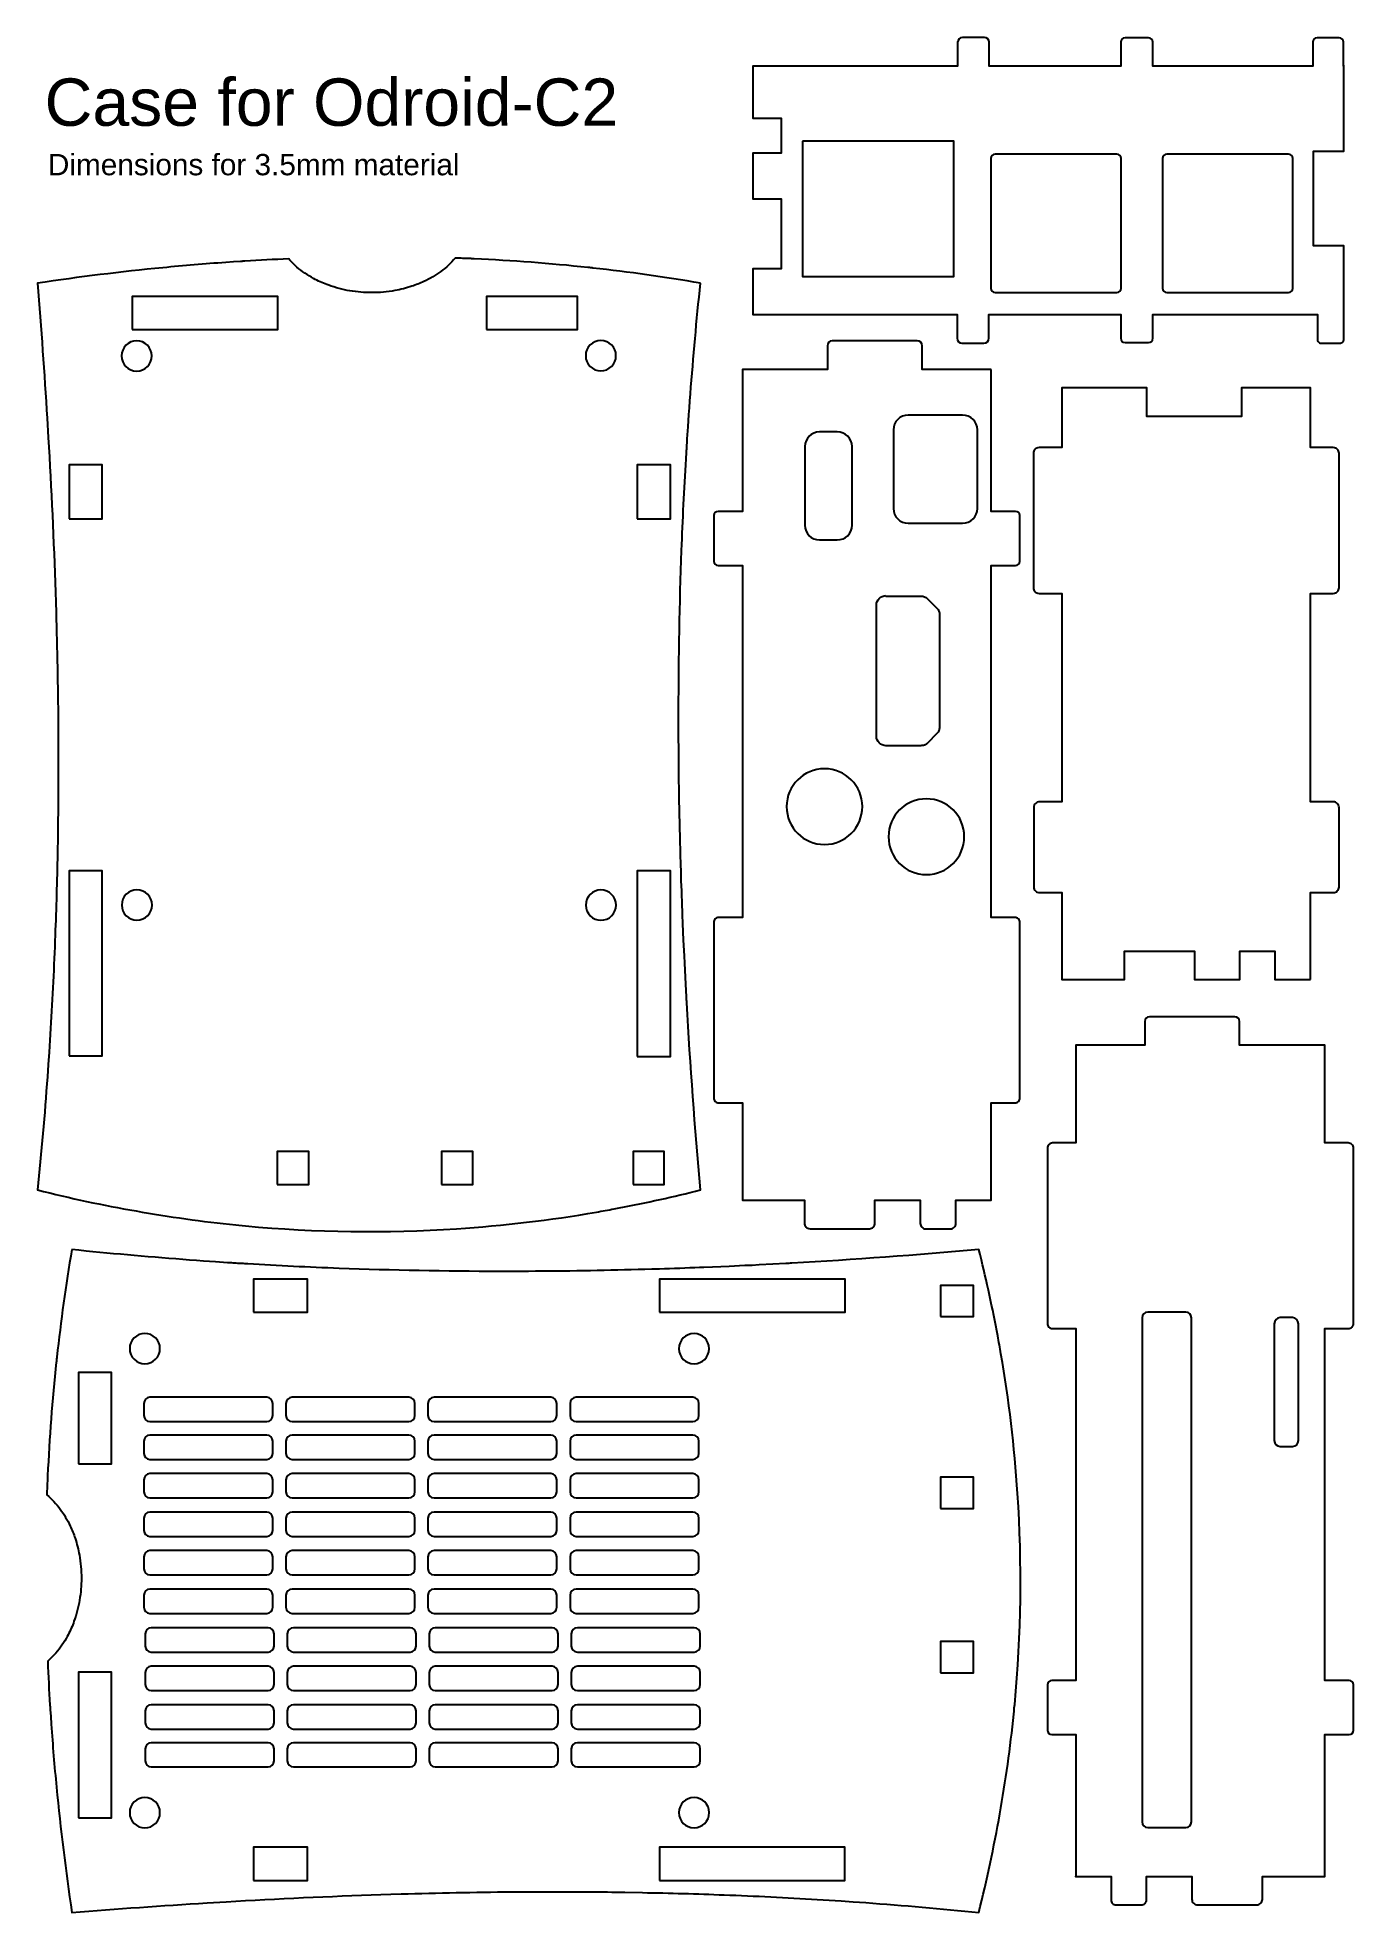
# Model space of a CAD drawing. Header units: inches. Extents: x 36 to 175, y 50 to 248.
import ezdxf

# ---------------------------------------------------------------- set-up
doc = ezdxf.new("R2010")
doc.units = ezdxf.units.IN
doc.header["$MEASUREMENT"] = 0
for name, color, linetype in [('cut-3_5-epaisseur', 7, 'Continuous'), ('Cutouts', 7, 'Continuous'), ('Outlines', 7, 'Continuous'), ('Text', 7, 'Continuous')]:
    doc.layers.add(name, color=color, linetype=linetype)

# ---------------------------------------------------------------- blocks, each defined once
blk = doc.blocks.new('block 2')
at = {"layer": 'Text', "color": 7, "true_color": 0xffffff, "insert": (37.04, 238.76), "char_height": 5, "attachment_point": 7}
blk.add_mtext('\\fArial|b0|i0|c0|p34;\\W1;Case for Odroid-C2', dxfattribs=at)
blk = doc.blocks.new('block 3')
at = {"layer": 'Text', "color": 7, "true_color": 0xffffff, "insert": (37.39, 233.58), "char_height": 2.2479, "attachment_point": 7}
blk.add_mtext('\\fArial|b0|i0|c0|p34;\\W1;Dimensions for 3.5mm material', dxfattribs=at)
blk = doc.blocks.new('block 4')
at = {"layer": 'Outlines', "color": 7, "lineweight": 25, "true_color": 0xffffff}
blk.add_open_spline([(170.67, 148.7), (170.67, 148.7), (166.93, 148.7), (166.93, 148.7), (166.93, 148.7), (166.93, 151.71), (166.93, 151.71), (166.93, 151.71), (163.23, 151.71), (163.23, 151.71), (163.23, 151.71), (163.23, 148.7), (163.23, 148.7), (163.23, 148.7), (158.44, 148.7), (158.44, 148.7), (158.44, 148.7), (158.44, 151.71), (158.44, 151.71), (158.44, 151.71), (151.04, 151.71), (151.04, 151.71), (151.04, 151.71), (151.04, 148.7), (151.04, 148.7), (151.04, 148.7), (144.44, 148.7), (144.44, 148.7), (144.44, 148.7), (144.44, 157.88), (144.44, 157.88), (144.44, 157.88), (142.06, 157.88), (142.06, 157.88), (141.91, 157.88), (141.76, 157.94), (141.65, 158.05), (141.53, 158.16), (141.47, 158.31), (141.47, 158.47), (141.47, 158.47), (141.47, 166.87), (141.47, 166.87), (141.47, 167.03), (141.53, 167.18), (141.65, 167.29), (141.76, 167.4), (141.91, 167.46), (142.06, 167.46), (142.06, 167.46), (144.44, 167.46), (144.44, 167.46), (144.44, 167.46), (144.44, 189.47), (144.44, 189.47), (144.44, 189.47), (142.02, 189.47), (142.02, 189.47), (141.86, 189.47), (141.71, 189.54), (141.6, 189.65), (141.49, 189.76), (141.43, 189.91), (141.42, 190.06), (141.42, 190.06), (141.42, 204.26), (141.42, 204.26), (141.43, 204.42), (141.49, 204.57), (141.6, 204.68), (141.71, 204.79), (141.86, 204.85), (142.02, 204.86), (142.02, 204.86), (144.44, 204.86), (144.44, 204.86), (144.44, 204.86), (144.44, 211.16), (144.44, 211.16), (144.44, 211.16), (153.41, 211.16), (153.41, 211.16), (153.41, 211.16), (153.41, 208.14), (153.41, 208.14), (153.41, 208.14), (163.41, 208.14), (163.41, 208.14), (163.41, 208.14), (163.41, 211.16), (163.41, 211.16), (163.41, 211.16), (170.67, 211.16), (170.67, 211.16), (170.67, 211.16), (170.67, 204.86), (170.67, 204.86), (170.67, 204.86), (173.09, 204.86), (173.09, 204.86), (173.25, 204.86), (173.4, 204.79), (173.51, 204.68), (173.62, 204.57), (173.68, 204.42), (173.69, 204.26), (173.69, 204.26), (173.69, 190.06), (173.69, 190.06), (173.68, 189.91), (173.62, 189.76), (173.51, 189.65), (173.4, 189.54), (173.25, 189.47), (173.09, 189.47), (173.09, 189.47), (170.67, 189.47), (170.67, 189.47), (170.67, 189.47), (170.67, 167.46), (170.67, 167.46), (170.67, 167.46), (173.09, 167.46), (173.09, 167.46), (173.25, 167.46), (173.4, 167.4), (173.51, 167.29), (173.62, 167.18), (173.68, 167.03), (173.69, 166.87), (173.69, 166.87), (173.69, 158.47), (173.69, 158.47), (173.68, 158.31), (173.62, 158.16), (173.51, 158.05), (173.4, 157.94), (173.25, 157.88), (173.09, 157.88), (173.09, 157.88), (170.67, 157.88), (170.67, 157.88), (170.67, 157.88), (170.67, 148.7), (170.67, 148.7)], degree=3, knots=[0, 0, 0, 0, 1, 1, 1, 2, 2, 2, 3, 3, 3, 4, 4, 4, 5, 5, 5, 6, 6, 6, 7, 7, 7, 8, 8, 8, 9, 9, 9, 10, 10, 10, 11, 11, 11, 12, 12, 12, 13, 13, 13, 14, 14, 14, 15, 15, 15, 16, 16, 16, 17, 17, 17, 18, 18, 18, 19, 19, 19, 20, 20, 20, 21, 21, 21, 22, 22, 22, 23, 23, 23, 24, 24, 24, 25, 25, 25, 26, 26, 26, 27, 27, 27, 28, 28, 28, 29, 29, 29, 30, 30, 30, 31, 31, 31, 32, 32, 32, 33, 33, 33, 34, 34, 34, 35, 35, 35, 36, 36, 36, 37, 37, 37, 38, 38, 38, 39, 39, 39, 40, 40, 40, 41, 41, 41, 42, 42, 42, 43, 43, 43, 44, 44, 44, 45, 45, 45, 46, 46, 46, 47, 47, 47, 48, 48, 48, 48], dxfattribs=at)
blk = doc.blocks.new('block 5')
at = {"layer": 'Outlines', "color": 7, "lineweight": 25, "true_color": 0xffffff}
blk.add_open_spline([(136.98, 213.11), (136.98, 213.11), (136.98, 198.13), (136.98, 198.13), (136.98, 198.13), (137.12, 198.13), (137.12, 198.13), (137.12, 198.13), (139.54, 198.13), (139.54, 198.13), (139.79, 198.13), (139.99, 197.93), (139.99, 197.68), (139.99, 197.68), (139.99, 192.88), (139.99, 192.88), (139.99, 192.63), (139.79, 192.43), (139.54, 192.43), (139.54, 192.43), (137.12, 192.43), (137.12, 192.43), (137.12, 192.43), (136.98, 192.43), (136.98, 192.43), (136.98, 192.43), (136.98, 155.26), (136.98, 155.26), (136.98, 155.26), (139.45, 155.26), (139.45, 155.26), (139.59, 155.27), (139.73, 155.21), (139.84, 155.11), (139.94, 155), (140, 154.86), (139.99, 154.71), (139.99, 154.71), (139.99, 136.22), (139.99, 136.22), (140, 136.08), (139.94, 135.94), (139.84, 135.83), (139.74, 135.73), (139.59, 135.67), (139.45, 135.68), (139.45, 135.68), (136.98, 135.68), (136.98, 135.68), (136.98, 135.68), (136.98, 132.34), (136.98, 132.34), (136.98, 132.34), (136.98, 128.1), (136.98, 128.1), (136.98, 128.1), (136.98, 125.4), (136.98, 125.4), (136.98, 125.4), (133.24, 125.4), (133.24, 125.4), (133.24, 125.4), (133.24, 122.94), (133.24, 122.94), (133.24, 122.79), (133.18, 122.66), (133.07, 122.55), (132.97, 122.45), (132.83, 122.39), (132.69, 122.39), (132.69, 122.39), (130.04, 122.39), (130.04, 122.39), (129.9, 122.39), (129.76, 122.45), (129.66, 122.55), (129.55, 122.65), (129.49, 122.79), (129.49, 122.94), (129.49, 122.94), (129.49, 125.4), (129.49, 125.4), (129.49, 125.4), (124.7, 125.4), (124.7, 125.4), (124.7, 125.4), (124.7, 122.98), (124.7, 122.98), (124.7, 122.83), (124.63, 122.68), (124.52, 122.57), (124.41, 122.46), (124.26, 122.39), (124.11, 122.39), (124.11, 122.39), (117.85, 122.39), (117.85, 122.39), (117.69, 122.39), (117.54, 122.46), (117.43, 122.57), (117.32, 122.68), (117.26, 122.83), (117.26, 122.98), (117.26, 122.98), (117.26, 125.4), (117.26, 125.4), (117.26, 125.4), (110.7, 125.4), (110.7, 125.4), (110.7, 125.4), (110.7, 128.1), (110.7, 128.1), (110.7, 128.1), (110.7, 132.34), (110.7, 132.34), (110.7, 132.34), (110.7, 135.68), (110.7, 135.68), (110.7, 135.68), (108.23, 135.68), (108.23, 135.68), (108.09, 135.67), (107.95, 135.73), (107.84, 135.83), (107.74, 135.94), (107.68, 136.08), (107.69, 136.22), (107.69, 136.22), (107.69, 154.71), (107.69, 154.71), (107.68, 154.86), (107.74, 155), (107.84, 155.11), (107.95, 155.21), (108.09, 155.27), (108.23, 155.26), (108.23, 155.26), (110.7, 155.26), (110.7, 155.26), (110.7, 155.26), (110.7, 192.43), (110.7, 192.43), (110.7, 192.43), (110.56, 192.43), (110.56, 192.43), (110.56, 192.43), (108.14, 192.43), (108.14, 192.43), (107.89, 192.43), (107.69, 192.63), (107.69, 192.88), (107.69, 192.88), (107.69, 197.68), (107.69, 197.68), (107.69, 197.93), (107.89, 198.13), (108.14, 198.13), (108.14, 198.13), (110.56, 198.13), (110.56, 198.13), (110.56, 198.13), (110.7, 198.13), (110.7, 198.13), (110.7, 198.13), (110.7, 213.11), (110.7, 213.11), (110.7, 213.11), (119.68, 213.11), (119.68, 213.11), (119.68, 213.11), (119.68, 215.62), (119.68, 215.62), (119.68, 215.9), (119.9, 216.12), (120.18, 216.12), (120.18, 216.12), (129.17, 216.12), (129.17, 216.12), (129.45, 216.12), (129.67, 215.9), (129.68, 215.62), (129.68, 215.62), (129.68, 213.11), (129.68, 213.11), (129.68, 213.11), (136.94, 213.11), (136.94, 213.11), (136.94, 213.11), (136.98, 213.11), (136.98, 213.11)], degree=3, knots=[0, 0, 0, 0, 1, 1, 1, 2, 2, 2, 3, 3, 3, 4, 4, 4, 5, 5, 5, 6, 6, 6, 7, 7, 7, 8, 8, 8, 9, 9, 9, 10, 10, 10, 11, 11, 11, 12, 12, 12, 13, 13, 13, 14, 14, 14, 15, 15, 15, 16, 16, 16, 17, 17, 17, 18, 18, 18, 19, 19, 19, 20, 20, 20, 21, 21, 21, 22, 22, 22, 23, 23, 23, 24, 24, 24, 25, 25, 25, 26, 26, 26, 27, 27, 27, 28, 28, 28, 29, 29, 29, 30, 30, 30, 31, 31, 31, 32, 32, 32, 33, 33, 33, 34, 34, 34, 35, 35, 35, 36, 36, 36, 37, 37, 37, 38, 38, 38, 39, 39, 39, 40, 40, 40, 41, 41, 41, 42, 42, 42, 43, 43, 43, 44, 44, 44, 45, 45, 45, 46, 46, 46, 47, 47, 47, 48, 48, 48, 49, 49, 49, 50, 50, 50, 51, 51, 51, 52, 52, 52, 53, 53, 53, 54, 54, 54, 55, 55, 55, 56, 56, 56, 57, 57, 57, 58, 58, 58, 59, 59, 59, 60, 60, 60, 61, 61, 61, 62, 62, 62, 63, 63, 63, 63], dxfattribs=at)
blk = doc.blocks.new('block 6')
at = {"layer": 'Outlines', "color": 7, "lineweight": 25, "true_color": 0xffffff}
blk.add_open_spline([(174.2, 245.19), (174.2, 245.19), (174.2, 244.87), (174.2, 244.87), (174.2, 244.87), (174.2, 236.16), (174.2, 236.16), (174.2, 236.16), (171, 236.16), (171, 236.16), (171, 236.16), (171, 226.17), (171, 226.17), (171, 226.17), (174.2, 226.17), (174.2, 226.17), (174.2, 226.17), (174.2, 219.59), (174.2, 219.59), (174.2, 219.59), (174.2, 218.91), (174.2, 218.91), (174.2, 218.91), (174.2, 216.26), (174.2, 216.26), (174.2, 216.21), (174.19, 216.17), (174.16, 216.12), (174.13, 216.06), (174.09, 216), (174.03, 215.96), (173.97, 215.92), (173.9, 215.9), (173.83, 215.89), (173.83, 215.89), (171.78, 215.89), (171.78, 215.89), (171.73, 215.89), (171.68, 215.91), (171.64, 215.93), (171.58, 215.96), (171.52, 216), (171.48, 216.06), (171.44, 216.12), (171.41, 216.19), (171.41, 216.26), (171.41, 216.26), (171.41, 218.91), (171.41, 218.91), (171.41, 218.91), (162.28, 218.91), (162.28, 218.91), (162.28, 218.91), (154.66, 218.91), (154.66, 218.91), (154.66, 218.91), (154.02, 218.91), (154.02, 218.91), (154.02, 218.91), (154.02, 216.4), (154.02, 216.4), (154.02, 216.14), (153.81, 215.94), (153.56, 215.94), (153.56, 215.94), (151.1, 215.94), (151.1, 215.94), (150.84, 215.94), (150.64, 216.14), (150.64, 216.4), (150.64, 216.4), (150.64, 218.91), (150.64, 218.91), (150.64, 218.91), (145.3, 218.91), (145.3, 218.91), (145.3, 218.91), (136.71, 218.91), (136.71, 218.91), (136.71, 218.91), (136.71, 218.86), (136.71, 218.86), (136.71, 218.86), (136.71, 216.4), (136.71, 216.4), (136.71, 216.12), (136.49, 215.9), (136.21, 215.89), (136.21, 215.89), (133.88, 215.89), (133.88, 215.89), (133.61, 215.9), (133.38, 216.12), (133.38, 216.4), (133.38, 216.4), (133.38, 218.86), (133.38, 218.86), (133.38, 218.86), (133.38, 218.91), (133.38, 218.91), (133.38, 218.91), (128.68, 218.91), (128.68, 218.91), (128.68, 218.91), (111.79, 218.91), (111.79, 218.91), (111.79, 218.91), (111.79, 223.75), (111.79, 223.75), (111.79, 223.75), (114.8, 223.75), (114.8, 223.75), (114.8, 223.75), (114.8, 231.14), (114.8, 231.14), (114.8, 231.14), (111.79, 231.14), (111.79, 231.14), (111.79, 231.14), (111.79, 235.94), (111.79, 235.94), (111.79, 235.94), (114.8, 235.94), (114.8, 235.94), (114.8, 235.94), (114.8, 239.63), (114.8, 239.63), (114.8, 239.63), (111.79, 239.63), (111.79, 239.63), (111.79, 239.63), (111.79, 245.14), (111.79, 245.14), (111.79, 245.14), (129.73, 245.14), (129.73, 245.14), (129.73, 245.14), (133.43, 245.14), (133.43, 245.14), (133.43, 245.14), (133.43, 245.19), (133.43, 245.19), (133.43, 245.19), (133.43, 247.65), (133.43, 247.65), (133.43, 247.93), (133.65, 248.15), (133.93, 248.16), (133.93, 248.16), (136.26, 248.16), (136.26, 248.16), (136.53, 248.15), (136.76, 247.93), (136.76, 247.65), (136.76, 247.65), (136.76, 245.19), (136.76, 245.19), (136.76, 245.19), (136.76, 245.14), (136.76, 245.14), (136.76, 245.14), (140, 245.14), (140, 245.14), (140, 245.14), (150.64, 245.14), (150.64, 245.14), (150.64, 245.14), (150.64, 247.65), (150.64, 247.65), (150.64, 247.91), (150.84, 248.11), (151.1, 248.11), (151.1, 248.11), (153.56, 248.11), (153.56, 248.11), (153.81, 248.11), (154.02, 247.91), (154.02, 247.65), (154.02, 247.65), (154.02, 245.14), (154.02, 245.14), (154.02, 245.14), (154.66, 245.14), (154.66, 245.14), (154.66, 245.14), (165.29, 245.14), (165.29, 245.14), (165.29, 245.14), (170.91, 245.14), (170.91, 245.14), (170.91, 245.14), (170.91, 247.65), (170.91, 247.65), (170.91, 247.91), (171.11, 248.11), (171.37, 248.11), (171.37, 248.11), (173.7, 248.11), (173.7, 248.11), (173.95, 248.11), (174.15, 247.91), (174.15, 247.65), (174.15, 247.65), (174.15, 245.14), (174.15, 245.14), (174.15, 245.14), (174.2, 245.19), (174.2, 245.19)], degree=3, knots=[0, 0, 0, 0, 1, 1, 1, 2, 2, 2, 3, 3, 3, 4, 4, 4, 5, 5, 5, 6, 6, 6, 7, 7, 7, 8, 8, 8, 9, 9, 9, 10, 10, 10, 11, 11, 11, 12, 12, 12, 13, 13, 13, 14, 14, 14, 15, 15, 15, 16, 16, 16, 17, 17, 17, 18, 18, 18, 19, 19, 19, 20, 20, 20, 21, 21, 21, 22, 22, 22, 23, 23, 23, 24, 24, 24, 25, 25, 25, 26, 26, 26, 27, 27, 27, 28, 28, 28, 29, 29, 29, 30, 30, 30, 31, 31, 31, 32, 32, 32, 33, 33, 33, 34, 34, 34, 35, 35, 35, 36, 36, 36, 37, 37, 37, 38, 38, 38, 39, 39, 39, 40, 40, 40, 41, 41, 41, 42, 42, 42, 43, 43, 43, 44, 44, 44, 45, 45, 45, 46, 46, 46, 47, 47, 47, 48, 48, 48, 49, 49, 49, 50, 50, 50, 51, 51, 51, 52, 52, 52, 53, 53, 53, 54, 54, 54, 55, 55, 55, 56, 56, 56, 57, 57, 57, 58, 58, 58, 59, 59, 59, 60, 60, 60, 61, 61, 61, 62, 62, 62, 63, 63, 63, 64, 64, 64, 65, 65, 65, 66, 66, 66, 67, 67, 67, 68, 68, 68, 69, 69, 69, 69], dxfattribs=at)
blk = doc.blocks.new('block 7')
at = {"layer": 'Outlines', "color": 7, "lineweight": 25, "true_color": 0xffffff}
blk.add_open_spline([(106.28, 222.22), (106.28, 222.22), (106.2, 221.48), (106.2, 221.48), (106.2, 221.48), (106.13, 220.74), (106.13, 220.74), (106.13, 220.74), (106.05, 220.01), (106.05, 220.01), (105.67, 216.12), (105.34, 212.23), (105.06, 208.34), (105.06, 208.34), (104.98, 207.06), (104.98, 207.06), (104.98, 207.06), (104.89, 205.8), (104.89, 205.8), (104.88, 205.6), (104.87, 205.39), (104.85, 205.19), (104.84, 204.98), (104.83, 204.78), (104.82, 204.57), (104.8, 204.37), (104.79, 204.16), (104.78, 203.96), (104.78, 203.96), (104.76, 203.66), (104.76, 203.66), (104.57, 200.45), (104.41, 197.23), (104.29, 194.01), (104.08, 188.38), (103.98, 182.75), (103.97, 177.12), (103.97, 177.12), (103.97, 175.53), (103.97, 175.53), (103.97, 175.53), (103.97, 174.76), (103.97, 174.76), (103.97, 174.76), (103.97, 174.01), (103.97, 174.01), (103.97, 174.01), (103.98, 173.26), (103.98, 173.26), (103.98, 173.26), (103.98, 172.53), (103.98, 172.53), (104.01, 168.69), (104.08, 164.85), (104.2, 161.01), (104.2, 161.01), (104.21, 160.74), (104.21, 160.74), (104.25, 159.31), (104.3, 157.88), (104.35, 156.45), (104.35, 156.45), (104.37, 155.98), (104.37, 155.98), (104.37, 155.98), (104.39, 155.52), (104.39, 155.52), (104.39, 155.52), (104.43, 154.61), (104.43, 154.61), (104.43, 154.61), (104.5, 152.85), (104.5, 152.85), (104.5, 152.85), (104.58, 151.2), (104.58, 151.2), (104.58, 151.2), (104.62, 150.43), (104.62, 150.43), (104.62, 150.43), (104.65, 149.68), (104.65, 149.68), (104.65, 149.68), (104.73, 148.23), (104.73, 148.23), (104.73, 148.23), (104.8, 146.87), (104.8, 146.87), (104.81, 146.65), (104.82, 146.44), (104.84, 146.23), (105.21, 139.64), (105.69, 133.06), (106.28, 126.49), (106.28, 126.49), (105.74, 126.35), (105.74, 126.35), (102.91, 125.65), (100.05, 125.03), (97.17, 124.49), (96.55, 124.37), (95.92, 124.26), (95.29, 124.15), (90.4, 123.3), (85.47, 122.72), (80.53, 122.39), (73.1, 121.9), (65.65, 122), (58.25, 122.7), (58.25, 122.7), (57.9, 122.73), (57.9, 122.73), (57.9, 122.73), (57.56, 122.77), (57.56, 122.77), (57.56, 122.77), (57.22, 122.8), (57.22, 122.8), (53.7, 123.16), (50.18, 123.65), (46.69, 124.27), (43.2, 124.88), (39.73, 125.62), (36.29, 126.49), (36.7, 130.46), (37.05, 134.44), (37.33, 138.43), (37.33, 138.43), (37.43, 139.73), (37.43, 139.73), (37.43, 139.73), (37.51, 141.02), (37.51, 141.02), (37.51, 141.02), (37.6, 142.29), (37.6, 142.29), (37.6, 142.29), (37.67, 143.54), (37.67, 143.54), (37.87, 146.81), (38.03, 150.09), (38.15, 153.37), (38.26, 156.24), (38.34, 159.11), (38.4, 161.98), (38.4, 161.98), (38.43, 163.87), (38.43, 163.87), (38.45, 165.08), (38.46, 166.3), (38.47, 167.52), (38.47, 167.52), (38.48, 168.37), (38.48, 168.37), (38.49, 170.62), (38.49, 172.87), (38.47, 175.11), (38.47, 175.11), (38.47, 175.85), (38.47, 175.85), (38.44, 179.72), (38.36, 183.59), (38.25, 187.46), (38.25, 187.46), (38.22, 188.54), (38.22, 188.54), (38.22, 188.54), (38.18, 189.6), (38.18, 189.6), (38, 195.04), (37.75, 200.49), (37.43, 205.92), (37.43, 205.92), (37.31, 207.96), (37.31, 207.96), (37.01, 212.72), (36.67, 217.47), (36.29, 222.22), (40.68, 222.88), (45.1, 223.42), (49.52, 223.85), (51.73, 224.07), (53.94, 224.25), (56.16, 224.41), (56.16, 224.41), (56.99, 224.47), (56.99, 224.47), (56.99, 224.47), (57.72, 224.51), (57.72, 224.51), (57.77, 224.52), (57.83, 224.52), (57.88, 224.52), (57.93, 224.53), (57.98, 224.53), (58.03, 224.53), (58.08, 224.54), (58.13, 224.54), (58.18, 224.54), (59.73, 224.64), (61.27, 224.72), (62.82, 224.78), (63.08, 224.47), (63.37, 224.19), (63.68, 223.92), (64.22, 223.46), (64.81, 223.06), (65.44, 222.72), (65.44, 222.72), (65.61, 222.62), (65.61, 222.62), (66.07, 222.38), (66.54, 222.18), (67.03, 222), (67.76, 221.74), (68.51, 221.54), (69.27, 221.41), (70.03, 221.28), (70.81, 221.22), (71.58, 221.22), (72.4, 221.22), (73.22, 221.29), (74.02, 221.44), (74.63, 221.55), (75.22, 221.7), (75.81, 221.89), (76.24, 222.04), (76.67, 222.21), (77.09, 222.4), (77.72, 222.7), (78.32, 223.05), (78.88, 223.46), (79.44, 223.87), (79.95, 224.34), (80.39, 224.87), (80.94, 224.85), (81.48, 224.83), (82.02, 224.81), (82.08, 224.81), (82.15, 224.8), (82.21, 224.8), (82.27, 224.8), (82.34, 224.79), (82.4, 224.79), (86.4, 224.6), (90.4, 224.3), (94.38, 223.88), (94.44, 223.87), (94.5, 223.86), (94.57, 223.86), (94.63, 223.85), (94.69, 223.84), (94.75, 223.84), (94.81, 223.83), (94.87, 223.82), (94.93, 223.82), (98.73, 223.4), (102.51, 222.87), (106.28, 222.22)], degree=3, knots=[0, 0, 0, 0, 1, 1, 1, 2, 2, 2, 3, 3, 3, 4, 4, 4, 5, 5, 5, 6, 6, 6, 7, 7, 7, 8, 8, 8, 9, 9, 9, 10, 10, 10, 11, 11, 11, 12, 12, 12, 13, 13, 13, 14, 14, 14, 15, 15, 15, 16, 16, 16, 17, 17, 17, 18, 18, 18, 19, 19, 19, 20, 20, 20, 21, 21, 21, 22, 22, 22, 23, 23, 23, 24, 24, 24, 25, 25, 25, 26, 26, 26, 27, 27, 27, 28, 28, 28, 29, 29, 29, 30, 30, 30, 31, 31, 31, 32, 32, 32, 33, 33, 33, 34, 34, 34, 35, 35, 35, 36, 36, 36, 37, 37, 37, 38, 38, 38, 39, 39, 39, 40, 40, 40, 41, 41, 41, 42, 42, 42, 43, 43, 43, 44, 44, 44, 45, 45, 45, 46, 46, 46, 47, 47, 47, 48, 48, 48, 49, 49, 49, 50, 50, 50, 51, 51, 51, 52, 52, 52, 53, 53, 53, 54, 54, 54, 55, 55, 55, 56, 56, 56, 57, 57, 57, 58, 58, 58, 59, 59, 59, 60, 60, 60, 61, 61, 61, 62, 62, 62, 63, 63, 63, 64, 64, 64, 65, 65, 65, 66, 66, 66, 67, 67, 67, 68, 68, 68, 69, 69, 69, 70, 70, 70, 71, 71, 71, 72, 72, 72, 73, 73, 73, 74, 74, 74, 75, 75, 75, 76, 76, 76, 77, 77, 77, 78, 78, 78, 79, 79, 79, 80, 80, 80, 81, 81, 81, 82, 82, 82, 83, 83, 83, 84, 84, 84, 85, 85, 85, 86, 86, 86, 86], dxfattribs=at)
blk = doc.blocks.new('block 8')
at = {"layer": 'Outlines', "color": 7, "lineweight": 25, "true_color": 0xffffff}
blk.add_open_spline([(39.92, 120.2), (39.92, 120.2), (40.67, 120.12), (40.67, 120.12), (40.67, 120.12), (41.41, 120.04), (41.41, 120.04), (41.41, 120.04), (42.14, 119.97), (42.14, 119.97), (46.02, 119.59), (49.91, 119.26), (53.81, 118.98), (53.81, 118.98), (55.08, 118.89), (55.08, 118.89), (55.08, 118.89), (56.34, 118.81), (56.34, 118.81), (56.55, 118.8), (56.76, 118.78), (56.96, 118.77), (57.17, 118.76), (57.37, 118.74), (57.58, 118.73), (57.78, 118.72), (57.98, 118.71), (58.19, 118.7), (58.19, 118.7), (58.49, 118.68), (58.49, 118.68), (61.7, 118.49), (64.92, 118.33), (68.13, 118.21), (73.76, 118), (79.4, 117.89), (85.03, 117.89), (85.03, 117.89), (86.62, 117.89), (86.62, 117.89), (86.62, 117.89), (87.38, 117.89), (87.38, 117.89), (87.38, 117.89), (88.14, 117.89), (88.14, 117.89), (88.14, 117.89), (88.88, 117.9), (88.88, 117.9), (88.88, 117.9), (89.61, 117.9), (89.61, 117.9), (93.46, 117.93), (97.3, 118), (101.14, 118.12), (101.14, 118.12), (101.41, 118.12), (101.41, 118.12), (102.84, 118.17), (104.27, 118.22), (105.7, 118.27), (105.7, 118.27), (106.17, 118.29), (106.17, 118.29), (106.17, 118.29), (106.63, 118.31), (106.63, 118.31), (106.63, 118.31), (107.54, 118.34), (107.54, 118.34), (107.54, 118.34), (109.3, 118.42), (109.3, 118.42), (109.3, 118.42), (110.95, 118.5), (110.95, 118.5), (110.95, 118.5), (111.72, 118.53), (111.72, 118.53), (111.72, 118.53), (112.47, 118.57), (112.47, 118.57), (112.47, 118.57), (113.92, 118.65), (113.92, 118.65), (113.92, 118.65), (115.28, 118.72), (115.28, 118.72), (115.49, 118.73), (115.71, 118.74), (115.92, 118.76), (122.51, 119.13), (129.09, 119.61), (135.66, 120.2), (135.66, 120.2), (135.8, 119.66), (135.8, 119.66), (136.5, 116.82), (137.12, 113.97), (137.66, 111.09), (137.78, 110.46), (137.89, 109.83), (138, 109.2), (138.84, 104.32), (139.43, 99.39), (139.76, 94.44), (140.25, 87.02), (140.14, 79.57), (139.45, 72.17), (139.45, 72.17), (139.41, 71.82), (139.41, 71.82), (139.41, 71.82), (139.38, 71.48), (139.38, 71.48), (139.38, 71.48), (139.35, 71.14), (139.35, 71.14), (138.99, 67.61), (138.5, 64.1), (137.88, 60.61), (137.26, 57.12), (136.52, 53.65), (135.66, 50.21), (131.69, 50.62), (127.71, 50.96), (123.72, 51.25), (123.72, 51.25), (122.41, 51.35), (122.41, 51.35), (122.41, 51.35), (121.13, 51.43), (121.13, 51.43), (121.13, 51.43), (119.86, 51.51), (119.86, 51.51), (119.86, 51.51), (118.61, 51.59), (118.61, 51.59), (115.33, 51.79), (112.06, 51.95), (108.78, 52.07), (105.91, 52.18), (103.04, 52.26), (100.16, 52.31), (100.16, 52.31), (98.28, 52.35), (98.28, 52.35), (97.06, 52.37), (95.85, 52.38), (94.63, 52.39), (94.63, 52.39), (93.77, 52.39), (93.77, 52.39), (91.53, 52.41), (89.28, 52.41), (87.03, 52.39), (87.03, 52.39), (86.3, 52.39), (86.3, 52.39), (82.43, 52.35), (78.56, 52.28), (74.69, 52.17), (74.69, 52.17), (73.6, 52.13), (73.6, 52.13), (73.6, 52.13), (72.55, 52.1), (72.55, 52.1), (67.1, 51.92), (61.66, 51.67), (56.22, 51.35), (56.22, 51.35), (54.19, 51.23), (54.19, 51.23), (49.43, 50.93), (44.67, 50.59), (39.92, 50.21), (39.27, 54.6), (38.72, 59.01), (38.29, 63.44), (38.08, 65.65), (37.89, 67.86), (37.74, 70.08), (37.74, 70.08), (37.68, 70.91), (37.68, 70.91), (37.68, 70.91), (37.63, 71.64), (37.63, 71.64), (37.63, 71.69), (37.63, 71.74), (37.62, 71.8), (37.62, 71.85), (37.62, 71.9), (37.61, 71.95), (37.61, 72), (37.61, 72.05), (37.6, 72.1), (37.51, 73.64), (37.43, 75.19), (37.37, 76.73), (37.67, 77), (37.96, 77.29), (38.22, 77.6), (38.69, 78.14), (39.09, 78.73), (39.43, 79.36), (39.43, 79.36), (39.52, 79.53), (39.52, 79.53), (39.76, 79.99), (39.97, 80.46), (40.14, 80.95), (40.41, 81.68), (40.6, 82.43), (40.73, 83.19), (40.86, 83.95), (40.93, 84.73), (40.93, 85.5), (40.93, 86.32), (40.85, 87.13), (40.71, 87.94), (40.6, 88.54), (40.45, 89.14), (40.26, 89.72), (40.11, 90.16), (39.94, 90.59), (39.74, 91.01), (39.45, 91.64), (39.1, 92.23), (38.69, 92.79), (38.28, 93.36), (37.81, 93.86), (37.27, 94.31), (37.29, 94.85), (37.32, 95.4), (37.34, 95.94), (37.34, 96), (37.35, 96.06), (37.35, 96.13), (37.35, 96.19), (37.35, 96.25), (37.36, 96.32), (37.54, 100.32), (37.85, 104.31), (38.27, 108.3), (38.28, 108.36), (38.28, 108.42), (38.29, 108.48), (38.3, 108.54), (38.3, 108.61), (38.31, 108.67), (38.32, 108.73), (38.32, 108.79), (38.33, 108.85), (38.75, 112.65), (39.28, 116.43), (39.92, 120.2)], degree=3, knots=[0, 0, 0, 0, 1, 1, 1, 2, 2, 2, 3, 3, 3, 4, 4, 4, 5, 5, 5, 6, 6, 6, 7, 7, 7, 8, 8, 8, 9, 9, 9, 10, 10, 10, 11, 11, 11, 12, 12, 12, 13, 13, 13, 14, 14, 14, 15, 15, 15, 16, 16, 16, 17, 17, 17, 18, 18, 18, 19, 19, 19, 20, 20, 20, 21, 21, 21, 22, 22, 22, 23, 23, 23, 24, 24, 24, 25, 25, 25, 26, 26, 26, 27, 27, 27, 28, 28, 28, 29, 29, 29, 30, 30, 30, 31, 31, 31, 32, 32, 32, 33, 33, 33, 34, 34, 34, 35, 35, 35, 36, 36, 36, 37, 37, 37, 38, 38, 38, 39, 39, 39, 40, 40, 40, 41, 41, 41, 42, 42, 42, 43, 43, 43, 44, 44, 44, 45, 45, 45, 46, 46, 46, 47, 47, 47, 48, 48, 48, 49, 49, 49, 50, 50, 50, 51, 51, 51, 52, 52, 52, 53, 53, 53, 54, 54, 54, 55, 55, 55, 56, 56, 56, 57, 57, 57, 58, 58, 58, 59, 59, 59, 60, 60, 60, 61, 61, 61, 62, 62, 62, 63, 63, 63, 64, 64, 64, 65, 65, 65, 66, 66, 66, 67, 67, 67, 68, 68, 68, 69, 69, 69, 70, 70, 70, 71, 71, 71, 72, 72, 72, 73, 73, 73, 74, 74, 74, 75, 75, 75, 76, 76, 76, 77, 77, 77, 78, 78, 78, 79, 79, 79, 80, 80, 80, 81, 81, 81, 82, 82, 82, 83, 83, 83, 84, 84, 84, 85, 85, 85, 86, 86, 86, 86], dxfattribs=at)
blk = doc.blocks.new('block 9')
at = {"layer": 'Outlines', "color": 7, "lineweight": 25, "true_color": 0xffffff}
blk.add_open_spline([(145.92, 54.01), (145.92, 54.01), (145.92, 68.99), (145.92, 68.99), (145.92, 68.99), (145.78, 68.99), (145.78, 68.99), (145.78, 68.99), (143.36, 68.99), (143.36, 68.99), (143.11, 68.99), (142.91, 69.19), (142.91, 69.45), (142.91, 69.45), (142.91, 74.24), (142.91, 74.24), (142.91, 74.49), (143.11, 74.7), (143.36, 74.7), (143.36, 74.7), (145.78, 74.7), (145.78, 74.7), (145.78, 74.7), (145.92, 74.7), (145.92, 74.7), (145.92, 74.7), (145.92, 111.86), (145.92, 111.86), (145.92, 111.86), (143.46, 111.86), (143.46, 111.86), (143.31, 111.86), (143.17, 111.91), (143.06, 112.01), (142.96, 112.12), (142.9, 112.26), (142.91, 112.41), (142.91, 112.41), (142.91, 130.9), (142.91, 130.9), (142.91, 131.04), (142.96, 131.19), (143.06, 131.29), (143.17, 131.39), (143.31, 131.45), (143.46, 131.45), (143.46, 131.45), (145.92, 131.45), (145.92, 131.45), (145.92, 131.45), (145.92, 135.24), (145.92, 135.24), (145.92, 135.24), (145.92, 139.07), (145.92, 139.07), (145.92, 139.07), (145.92, 141.76), (145.92, 141.76), (145.92, 141.76), (153.18, 141.76), (153.18, 141.76), (153.18, 141.76), (153.18, 144.28), (153.18, 144.28), (153.18, 144.55), (153.41, 144.77), (153.68, 144.78), (153.68, 144.78), (162.68, 144.78), (162.68, 144.78), (162.95, 144.77), (163.18, 144.55), (163.18, 144.28), (163.18, 144.28), (163.18, 141.76), (163.18, 141.76), (163.18, 141.76), (172.2, 141.76), (172.2, 141.76), (172.2, 141.76), (172.2, 139.07), (172.2, 139.07), (172.2, 139.07), (172.2, 135.24), (172.2, 135.24), (172.2, 135.24), (172.2, 131.45), (172.2, 131.45), (172.2, 131.45), (174.67, 131.45), (174.67, 131.45), (174.81, 131.45), (174.96, 131.39), (175.06, 131.29), (175.16, 131.19), (175.22, 131.04), (175.22, 130.9), (175.22, 130.9), (175.22, 112.41), (175.22, 112.41), (175.22, 112.26), (175.16, 112.12), (175.06, 112.01), (174.96, 111.91), (174.81, 111.86), (174.67, 111.86), (174.67, 111.86), (172.2, 111.86), (172.2, 111.86), (172.2, 111.86), (172.2, 74.7), (172.2, 74.7), (172.2, 74.7), (172.34, 74.7), (172.34, 74.7), (172.34, 74.7), (174.76, 74.7), (174.76, 74.7), (175.01, 74.7), (175.22, 74.49), (175.22, 74.24), (175.22, 74.24), (175.22, 69.45), (175.22, 69.45), (175.22, 69.19), (175.01, 68.99), (174.76, 68.99), (174.76, 68.99), (172.34, 68.99), (172.34, 68.99), (172.34, 68.99), (172.2, 68.99), (172.2, 68.99), (172.2, 68.99), (172.2, 54.01), (172.2, 54.01), (172.2, 54.01), (165.6, 54.01), (165.6, 54.01), (165.6, 54.01), (165.6, 51.59), (165.6, 51.59), (165.6, 51.44), (165.53, 51.29), (165.42, 51.18), (165.31, 51.07), (165.16, 51), (165.01, 51), (165.01, 51), (158.75, 51), (158.75, 51), (158.59, 51), (158.44, 51.07), (158.33, 51.18), (158.22, 51.29), (158.16, 51.44), (158.16, 51.59), (158.16, 51.59), (158.16, 54.01), (158.16, 54.01), (158.16, 54.01), (153.36, 54.01), (153.36, 54.01), (153.36, 54.01), (153.36, 51.55), (153.36, 51.55), (153.36, 51.4), (153.3, 51.27), (153.2, 51.16), (153.1, 51.06), (152.96, 51), (152.82, 51), (152.82, 51), (150.17, 51), (150.17, 51), (150.02, 51), (149.88, 51.06), (149.78, 51.16), (149.68, 51.26), (149.62, 51.4), (149.62, 51.55), (149.62, 51.55), (149.62, 54.01), (149.62, 54.01), (149.62, 54.01), (145.88, 54.01), (145.88, 54.01), (145.88, 54.01), (145.92, 54.01), (145.92, 54.01)], degree=3, knots=[0, 0, 0, 0, 1, 1, 1, 2, 2, 2, 3, 3, 3, 4, 4, 4, 5, 5, 5, 6, 6, 6, 7, 7, 7, 8, 8, 8, 9, 9, 9, 10, 10, 10, 11, 11, 11, 12, 12, 12, 13, 13, 13, 14, 14, 14, 15, 15, 15, 16, 16, 16, 17, 17, 17, 18, 18, 18, 19, 19, 19, 20, 20, 20, 21, 21, 21, 22, 22, 22, 23, 23, 23, 24, 24, 24, 25, 25, 25, 26, 26, 26, 27, 27, 27, 28, 28, 28, 29, 29, 29, 30, 30, 30, 31, 31, 31, 32, 32, 32, 33, 33, 33, 34, 34, 34, 35, 35, 35, 36, 36, 36, 37, 37, 37, 38, 38, 38, 39, 39, 39, 40, 40, 40, 41, 41, 41, 42, 42, 42, 43, 43, 43, 44, 44, 44, 45, 45, 45, 46, 46, 46, 47, 47, 47, 48, 48, 48, 49, 49, 49, 50, 50, 50, 51, 51, 51, 52, 52, 52, 53, 53, 53, 54, 54, 54, 55, 55, 55, 56, 56, 56, 57, 57, 57, 58, 58, 58, 59, 59, 59, 60, 60, 60, 61, 61, 61, 62, 62, 62, 63, 63, 63, 63], dxfattribs=at)
blk = doc.blocks.new('block 10')
at = {"layer": 'Cutouts', "color": 20, "lineweight": 25, "true_color": 0xff4d3b}
blk.add_open_spline([(150.68, 235.39), (150.68, 235.39), (150.68, 221.69), (150.68, 221.69), (150.68, 221.44), (150.48, 221.24), (150.23, 221.24), (150.23, 221.24), (137.4, 221.24), (137.4, 221.24), (137.15, 221.24), (136.94, 221.44), (136.94, 221.69), (136.94, 221.69), (136.94, 235.39), (136.94, 235.39), (136.94, 235.64), (137.15, 235.85), (137.4, 235.85), (137.4, 235.85), (150.23, 235.85), (150.23, 235.85), (150.48, 235.85), (150.68, 235.64), (150.68, 235.39)], degree=3, knots=[0, 0, 0, 0, 1, 1, 1, 2, 2, 2, 3, 3, 3, 4, 4, 4, 5, 5, 5, 6, 6, 6, 7, 7, 7, 8, 8, 8, 8], dxfattribs=at)
blk = doc.blocks.new('block 11')
at = {"layer": 'Cutouts', "color": 20, "lineweight": 25, "true_color": 0xff4d3b}
blk.add_open_spline([(168.77, 99.41), (168.77, 99.41), (167.49, 99.41), (167.49, 99.41), (167.14, 99.41), (166.85, 99.69), (166.85, 100.04), (166.85, 100.04), (166.85, 112.37), (166.85, 112.37), (166.85, 112.72), (167.14, 113.01), (167.49, 113.01), (167.49, 113.01), (168.77, 113.01), (168.77, 113.01), (169.12, 113.01), (169.41, 112.72), (169.41, 112.37), (169.41, 112.37), (169.41, 100.04), (169.41, 100.04), (169.41, 99.69), (169.12, 99.41), (168.77, 99.41)], degree=3, knots=[0, 0, 0, 0, 1, 1, 1, 2, 2, 2, 3, 3, 3, 4, 4, 4, 5, 5, 5, 6, 6, 6, 7, 7, 7, 8, 8, 8, 8], dxfattribs=at)
blk = doc.blocks.new('block 12')
at = {"layer": 'Cutouts', "color": 20, "lineweight": 25, "true_color": 0xff4d3b}
blk.add_open_spline([(152.91, 59.77), (152.91, 59.77), (152.91, 113), (152.91, 113), (152.91, 113.33), (153.17, 113.59), (153.5, 113.59), (153.5, 113.59), (157.52, 113.59), (157.52, 113.59), (157.85, 113.59), (158.11, 113.33), (158.11, 113), (158.11, 113), (158.11, 59.77), (158.11, 59.77), (158.11, 59.44), (157.85, 59.17), (157.52, 59.17), (157.52, 59.17), (153.5, 59.17), (153.5, 59.17), (153.17, 59.17), (152.91, 59.44), (152.91, 59.77)], degree=3, knots=[0, 0, 0, 0, 1, 1, 1, 2, 2, 2, 3, 3, 3, 4, 4, 4, 5, 5, 5, 6, 6, 6, 7, 7, 7, 8, 8, 8, 8], dxfattribs=at)
blk = doc.blocks.new('block 13')
at = {"layer": 'Cutouts', "color": 20, "lineweight": 25, "true_color": 0xff4d3b}
blk.add_open_spline([(47.52, 102.68), (47.52, 102.68), (47.52, 103.96), (47.52, 103.96), (47.52, 104.31), (47.81, 104.6), (48.16, 104.6), (48.16, 104.6), (60.49, 104.6), (60.49, 104.6), (60.84, 104.6), (61.13, 104.31), (61.13, 103.96), (61.13, 103.96), (61.13, 102.68), (61.13, 102.68), (61.13, 102.33), (60.84, 102.04), (60.49, 102.04), (60.49, 102.04), (48.16, 102.04), (48.16, 102.04), (47.81, 102.04), (47.52, 102.33), (47.52, 102.68)], degree=3, knots=[0, 0, 0, 0, 1, 1, 1, 2, 2, 2, 3, 3, 3, 4, 4, 4, 5, 5, 5, 6, 6, 6, 7, 7, 7, 8, 8, 8, 8], dxfattribs=at)
blk = doc.blocks.new('block 14')
at = {"layer": 'Cutouts', "color": 20, "lineweight": 25, "true_color": 0xff4d3b}
blk.add_open_spline([(77.51, 82.43), (77.51, 82.43), (77.51, 83.7), (77.51, 83.7), (77.51, 84.06), (77.79, 84.34), (78.15, 84.34), (78.15, 84.34), (90.47, 84.34), (90.47, 84.34), (90.83, 84.34), (91.11, 84.06), (91.11, 83.7), (91.11, 83.7), (91.11, 82.43), (91.11, 82.43), (91.11, 82.07), (90.83, 81.79), (90.47, 81.79), (90.47, 81.79), (78.15, 81.79), (78.15, 81.79), (77.79, 81.79), (77.51, 82.07), (77.51, 82.43)], degree=3, knots=[0, 0, 0, 0, 1, 1, 1, 2, 2, 2, 3, 3, 3, 4, 4, 4, 5, 5, 5, 6, 6, 6, 7, 7, 7, 8, 8, 8, 8], dxfattribs=at)
blk = doc.blocks.new('block 15')
at = {"layer": 'Cutouts', "color": 20, "lineweight": 25, "true_color": 0xff4d3b}
blk.add_open_spline([(62.66, 78.34), (62.66, 78.34), (62.66, 79.62), (62.66, 79.62), (62.66, 79.98), (62.95, 80.26), (63.3, 80.26), (63.3, 80.26), (75.63, 80.26), (75.63, 80.26), (75.98, 80.26), (76.26, 79.98), (76.26, 79.62), (76.26, 79.62), (76.26, 78.34), (76.26, 78.34), (76.26, 77.99), (75.98, 77.71), (75.63, 77.7), (75.63, 77.7), (63.3, 77.7), (63.3, 77.7), (62.95, 77.7), (62.66, 77.99), (62.66, 78.34)], degree=3, knots=[0, 0, 0, 0, 1, 1, 1, 2, 2, 2, 3, 3, 3, 4, 4, 4, 5, 5, 5, 6, 6, 6, 7, 7, 7, 8, 8, 8, 8], dxfattribs=at)
blk = doc.blocks.new('block 16')
at = {"layer": 'Cutouts', "color": 20, "lineweight": 25, "true_color": 0xff4d3b}
blk.add_open_spline([(62.66, 74.28), (62.66, 74.28), (62.66, 75.56), (62.66, 75.56), (62.66, 75.91), (62.95, 76.2), (63.3, 76.2), (63.3, 76.2), (75.63, 76.2), (75.63, 76.2), (75.98, 76.2), (76.26, 75.91), (76.26, 75.56), (76.26, 75.56), (76.26, 74.28), (76.26, 74.28), (76.26, 73.93), (75.98, 73.64), (75.63, 73.64), (75.63, 73.64), (63.3, 73.64), (63.3, 73.64), (62.95, 73.64), (62.66, 73.93), (62.66, 74.28)], degree=3, knots=[0, 0, 0, 0, 1, 1, 1, 2, 2, 2, 3, 3, 3, 4, 4, 4, 5, 5, 5, 6, 6, 6, 7, 7, 7, 8, 8, 8, 8], dxfattribs=at)
blk = doc.blocks.new('block 17')
at = {"layer": 'Cutouts', "color": 20, "lineweight": 25, "true_color": 0xff4d3b}
blk.add_open_spline([(62.66, 70.22), (62.66, 70.22), (62.66, 71.49), (62.66, 71.49), (62.66, 71.85), (62.95, 72.13), (63.3, 72.13), (63.3, 72.13), (75.63, 72.13), (75.63, 72.13), (75.98, 72.13), (76.26, 71.85), (76.26, 71.49), (76.26, 71.49), (76.26, 70.22), (76.26, 70.22), (76.26, 69.86), (75.98, 69.58), (75.63, 69.58), (75.63, 69.58), (63.3, 69.58), (63.3, 69.58), (62.95, 69.58), (62.66, 69.86), (62.66, 70.22)], degree=3, knots=[0, 0, 0, 0, 1, 1, 1, 2, 2, 2, 3, 3, 3, 4, 4, 4, 5, 5, 5, 6, 6, 6, 7, 7, 7, 8, 8, 8, 8], dxfattribs=at)
blk = doc.blocks.new('block 18')
at = {"layer": 'Cutouts', "color": 20, "lineweight": 25, "true_color": 0xff4d3b}
blk.add_open_spline([(77.64, 78.34), (77.64, 78.34), (77.64, 79.62), (77.64, 79.62), (77.64, 79.98), (77.93, 80.26), (78.28, 80.26), (78.28, 80.26), (90.61, 80.26), (90.61, 80.26), (90.96, 80.26), (91.25, 79.98), (91.25, 79.62), (91.25, 79.62), (91.25, 78.34), (91.25, 78.34), (91.25, 77.99), (90.96, 77.71), (90.61, 77.7), (90.61, 77.7), (78.28, 77.7), (78.28, 77.7), (77.93, 77.7), (77.64, 77.99), (77.64, 78.34)], degree=3, knots=[0, 0, 0, 0, 1, 1, 1, 2, 2, 2, 3, 3, 3, 4, 4, 4, 5, 5, 5, 6, 6, 6, 7, 7, 7, 8, 8, 8, 8], dxfattribs=at)
blk = doc.blocks.new('block 19')
at = {"layer": 'Cutouts', "color": 20, "lineweight": 25, "true_color": 0xff4d3b}
blk.add_open_spline([(77.64, 74.28), (77.64, 74.28), (77.64, 75.56), (77.64, 75.56), (77.64, 75.91), (77.93, 76.2), (78.28, 76.2), (78.28, 76.2), (90.61, 76.2), (90.61, 76.2), (90.96, 76.2), (91.25, 75.91), (91.25, 75.56), (91.25, 75.56), (91.25, 74.28), (91.25, 74.28), (91.25, 73.93), (90.96, 73.64), (90.61, 73.64), (90.61, 73.64), (78.28, 73.64), (78.28, 73.64), (77.93, 73.64), (77.64, 73.93), (77.64, 74.28)], degree=3, knots=[0, 0, 0, 0, 1, 1, 1, 2, 2, 2, 3, 3, 3, 4, 4, 4, 5, 5, 5, 6, 6, 6, 7, 7, 7, 8, 8, 8, 8], dxfattribs=at)
blk = doc.blocks.new('block 20')
at = {"layer": 'Cutouts', "color": 20, "lineweight": 25, "true_color": 0xff4d3b}
blk.add_open_spline([(77.64, 70.22), (77.64, 70.22), (77.64, 71.49), (77.64, 71.49), (77.64, 71.85), (77.93, 72.13), (78.28, 72.13), (78.28, 72.13), (90.61, 72.13), (90.61, 72.13), (90.96, 72.13), (91.25, 71.85), (91.25, 71.49), (91.25, 71.49), (91.25, 70.22), (91.25, 70.22), (91.25, 69.86), (90.96, 69.58), (90.61, 69.58), (90.61, 69.58), (78.28, 69.58), (78.28, 69.58), (77.93, 69.58), (77.64, 69.86), (77.64, 70.22)], degree=3, knots=[0, 0, 0, 0, 1, 1, 1, 2, 2, 2, 3, 3, 3, 4, 4, 4, 5, 5, 5, 6, 6, 6, 7, 7, 7, 8, 8, 8, 8], dxfattribs=at)
blk = doc.blocks.new('block 21')
at = {"layer": 'Cutouts', "color": 20, "lineweight": 25, "true_color": 0xff4d3b}
blk.add_open_spline([(92.51, 98.68), (92.51, 98.68), (92.51, 99.96), (92.51, 99.96), (92.51, 100.31), (92.79, 100.6), (93.15, 100.6), (93.15, 100.6), (105.47, 100.6), (105.47, 100.6), (105.83, 100.6), (106.11, 100.31), (106.11, 99.96), (106.11, 99.96), (106.11, 98.68), (106.11, 98.68), (106.11, 98.33), (105.83, 98.04), (105.47, 98.04), (105.47, 98.04), (93.15, 98.04), (93.15, 98.04), (92.79, 98.04), (92.51, 98.33), (92.51, 98.68)], degree=3, knots=[0, 0, 0, 0, 1, 1, 1, 2, 2, 2, 3, 3, 3, 4, 4, 4, 5, 5, 5, 6, 6, 6, 7, 7, 7, 8, 8, 8, 8], dxfattribs=at)
blk = doc.blocks.new('block 22')
at = {"layer": 'Cutouts', "color": 20, "lineweight": 25, "true_color": 0xff4d3b}
blk.add_open_spline([(92.51, 94.62), (92.51, 94.62), (92.51, 95.9), (92.51, 95.9), (92.51, 96.25), (92.79, 96.54), (93.15, 96.54), (93.15, 96.54), (105.47, 96.54), (105.47, 96.54), (105.83, 96.54), (106.11, 96.25), (106.11, 95.9), (106.11, 95.9), (106.11, 94.62), (106.11, 94.62), (106.11, 94.27), (105.83, 93.98), (105.47, 93.98), (105.47, 93.98), (93.15, 93.98), (93.15, 93.98), (92.79, 93.98), (92.51, 94.27), (92.51, 94.62)], degree=3, knots=[0, 0, 0, 0, 1, 1, 1, 2, 2, 2, 3, 3, 3, 4, 4, 4, 5, 5, 5, 6, 6, 6, 7, 7, 7, 8, 8, 8, 8], dxfattribs=at)
blk = doc.blocks.new('block 23')
at = {"layer": 'Cutouts', "color": 20, "lineweight": 25, "true_color": 0xff4d3b}
blk.add_open_spline([(92.51, 90.55), (92.51, 90.55), (92.51, 91.83), (92.51, 91.83), (92.51, 92.19), (92.79, 92.47), (93.15, 92.47), (93.15, 92.47), (105.47, 92.47), (105.47, 92.47), (105.83, 92.47), (106.11, 92.19), (106.11, 91.83), (106.11, 91.83), (106.11, 90.55), (106.11, 90.55), (106.11, 90.2), (105.83, 89.92), (105.47, 89.92), (105.47, 89.92), (93.15, 89.92), (93.15, 89.92), (92.79, 89.92), (92.51, 90.2), (92.51, 90.55)], degree=3, knots=[0, 0, 0, 0, 1, 1, 1, 2, 2, 2, 3, 3, 3, 4, 4, 4, 5, 5, 5, 6, 6, 6, 7, 7, 7, 8, 8, 8, 8], dxfattribs=at)
blk = doc.blocks.new('block 24')
at = {"layer": 'Cutouts', "color": 20, "lineweight": 25, "true_color": 0xff4d3b}
blk.add_open_spline([(92.51, 86.49), (92.51, 86.49), (92.51, 87.77), (92.51, 87.77), (92.51, 88.12), (92.79, 88.41), (93.15, 88.41), (93.15, 88.41), (105.47, 88.41), (105.47, 88.41), (105.83, 88.41), (106.11, 88.12), (106.11, 87.77), (106.11, 87.77), (106.11, 86.49), (106.11, 86.49), (106.11, 86.14), (105.83, 85.85), (105.47, 85.85), (105.47, 85.85), (93.15, 85.85), (93.15, 85.85), (92.79, 85.85), (92.51, 86.14), (92.51, 86.49)], degree=3, knots=[0, 0, 0, 0, 1, 1, 1, 2, 2, 2, 3, 3, 3, 4, 4, 4, 5, 5, 5, 6, 6, 6, 7, 7, 7, 8, 8, 8, 8], dxfattribs=at)
blk = doc.blocks.new('block 25')
at = {"layer": 'Cutouts', "color": 20, "lineweight": 25, "true_color": 0xff4d3b}
blk.add_open_spline([(92.51, 82.43), (92.51, 82.43), (92.51, 83.7), (92.51, 83.7), (92.51, 84.06), (92.79, 84.34), (93.15, 84.34), (93.15, 84.34), (105.47, 84.34), (105.47, 84.34), (105.83, 84.34), (106.11, 84.06), (106.11, 83.7), (106.11, 83.7), (106.11, 82.43), (106.11, 82.43), (106.11, 82.07), (105.83, 81.79), (105.47, 81.79), (105.47, 81.79), (93.15, 81.79), (93.15, 81.79), (92.79, 81.79), (92.51, 82.07), (92.51, 82.43)], degree=3, knots=[0, 0, 0, 0, 1, 1, 1, 2, 2, 2, 3, 3, 3, 4, 4, 4, 5, 5, 5, 6, 6, 6, 7, 7, 7, 8, 8, 8, 8], dxfattribs=at)
blk = doc.blocks.new('block 26')
at = {"layer": 'Cutouts', "color": 20, "lineweight": 25, "true_color": 0xff4d3b}
blk.add_open_spline([(92.64, 78.34), (92.64, 78.34), (92.64, 79.62), (92.64, 79.62), (92.64, 79.98), (92.93, 80.26), (93.28, 80.26), (93.28, 80.26), (105.61, 80.26), (105.61, 80.26), (105.96, 80.26), (106.25, 79.98), (106.25, 79.62), (106.25, 79.62), (106.25, 78.34), (106.25, 78.34), (106.25, 77.99), (105.96, 77.71), (105.61, 77.7), (105.61, 77.7), (93.28, 77.7), (93.28, 77.7), (92.93, 77.7), (92.64, 77.99), (92.64, 78.34)], degree=3, knots=[0, 0, 0, 0, 1, 1, 1, 2, 2, 2, 3, 3, 3, 4, 4, 4, 5, 5, 5, 6, 6, 6, 7, 7, 7, 8, 8, 8, 8], dxfattribs=at)
blk = doc.blocks.new('block 27')
at = {"layer": 'Cutouts', "color": 20, "lineweight": 25, "true_color": 0xff4d3b}
blk.add_open_spline([(92.64, 74.28), (92.64, 74.28), (92.64, 75.56), (92.64, 75.56), (92.64, 75.91), (92.93, 76.2), (93.28, 76.2), (93.28, 76.2), (105.61, 76.2), (105.61, 76.2), (105.96, 76.2), (106.25, 75.91), (106.25, 75.56), (106.25, 75.56), (106.25, 74.28), (106.25, 74.28), (106.25, 73.93), (105.96, 73.64), (105.61, 73.64), (105.61, 73.64), (93.28, 73.64), (93.28, 73.64), (92.93, 73.64), (92.64, 73.93), (92.64, 74.28)], degree=3, knots=[0, 0, 0, 0, 1, 1, 1, 2, 2, 2, 3, 3, 3, 4, 4, 4, 5, 5, 5, 6, 6, 6, 7, 7, 7, 8, 8, 8, 8], dxfattribs=at)
blk = doc.blocks.new('block 28')
at = {"layer": 'Cutouts', "color": 20, "lineweight": 25, "true_color": 0xff4d3b}
blk.add_open_spline([(92.64, 70.22), (92.64, 70.22), (92.64, 71.49), (92.64, 71.49), (92.64, 71.85), (92.93, 72.13), (93.28, 72.13), (93.28, 72.13), (105.61, 72.13), (105.61, 72.13), (105.96, 72.13), (106.25, 71.85), (106.25, 71.49), (106.25, 71.49), (106.25, 70.22), (106.25, 70.22), (106.25, 69.86), (105.96, 69.58), (105.61, 69.58), (105.61, 69.58), (93.28, 69.58), (93.28, 69.58), (92.93, 69.58), (92.64, 69.86), (92.64, 70.22)], degree=3, knots=[0, 0, 0, 0, 1, 1, 1, 2, 2, 2, 3, 3, 3, 4, 4, 4, 5, 5, 5, 6, 6, 6, 7, 7, 7, 8, 8, 8, 8], dxfattribs=at)
blk = doc.blocks.new('block 29')
at = {"layer": 'Cutouts', "color": 20, "lineweight": 25, "true_color": 0xff4d3b}
blk.add_open_spline([(62.52, 102.68), (62.52, 102.68), (62.52, 103.96), (62.52, 103.96), (62.52, 104.31), (62.81, 104.6), (63.16, 104.6), (63.16, 104.6), (75.49, 104.6), (75.49, 104.6), (75.84, 104.6), (76.13, 104.31), (76.13, 103.96), (76.13, 103.96), (76.13, 102.68), (76.13, 102.68), (76.13, 102.33), (75.84, 102.04), (75.49, 102.04), (75.49, 102.04), (63.16, 102.04), (63.16, 102.04), (62.81, 102.04), (62.52, 102.33), (62.52, 102.68)], degree=3, knots=[0, 0, 0, 0, 1, 1, 1, 2, 2, 2, 3, 3, 3, 4, 4, 4, 5, 5, 5, 6, 6, 6, 7, 7, 7, 8, 8, 8, 8], dxfattribs=at)
blk = doc.blocks.new('block 30')
at = {"layer": 'Cutouts', "color": 20, "lineweight": 25, "true_color": 0xff4d3b}
blk.add_open_spline([(77.51, 102.68), (77.51, 102.68), (77.51, 103.96), (77.51, 103.96), (77.51, 104.31), (77.79, 104.6), (78.15, 104.6), (78.15, 104.6), (90.47, 104.6), (90.47, 104.6), (90.83, 104.6), (91.11, 104.31), (91.11, 103.96), (91.11, 103.96), (91.11, 102.68), (91.11, 102.68), (91.11, 102.33), (90.83, 102.04), (90.47, 102.04), (90.47, 102.04), (78.15, 102.04), (78.15, 102.04), (77.79, 102.04), (77.51, 102.33), (77.51, 102.68)], degree=3, knots=[0, 0, 0, 0, 1, 1, 1, 2, 2, 2, 3, 3, 3, 4, 4, 4, 5, 5, 5, 6, 6, 6, 7, 7, 7, 8, 8, 8, 8], dxfattribs=at)
blk = doc.blocks.new('block 31')
at = {"layer": 'Cutouts', "color": 20, "lineweight": 25, "true_color": 0xff4d3b}
blk.add_open_spline([(92.51, 102.68), (92.51, 102.68), (92.51, 103.96), (92.51, 103.96), (92.51, 104.31), (92.79, 104.6), (93.15, 104.6), (93.15, 104.6), (105.47, 104.6), (105.47, 104.6), (105.83, 104.6), (106.11, 104.31), (106.11, 103.96), (106.11, 103.96), (106.11, 102.68), (106.11, 102.68), (106.11, 102.33), (105.83, 102.04), (105.47, 102.04), (105.47, 102.04), (93.15, 102.04), (93.15, 102.04), (92.79, 102.04), (92.51, 102.33), (92.51, 102.68)], degree=3, knots=[0, 0, 0, 0, 1, 1, 1, 2, 2, 2, 3, 3, 3, 4, 4, 4, 5, 5, 5, 6, 6, 6, 7, 7, 7, 8, 8, 8, 8], dxfattribs=at)
blk = doc.blocks.new('block 32')
at = {"layer": 'Cutouts', "color": 20, "lineweight": 25, "true_color": 0xff4d3b}
blk.add_open_spline([(47.52, 98.68), (47.52, 98.68), (47.52, 99.96), (47.52, 99.96), (47.52, 100.31), (47.81, 100.6), (48.16, 100.6), (48.16, 100.6), (60.49, 100.6), (60.49, 100.6), (60.84, 100.6), (61.13, 100.31), (61.13, 99.96), (61.13, 99.96), (61.13, 98.68), (61.13, 98.68), (61.13, 98.33), (60.84, 98.04), (60.49, 98.04), (60.49, 98.04), (48.16, 98.04), (48.16, 98.04), (47.81, 98.04), (47.52, 98.33), (47.52, 98.68)], degree=3, knots=[0, 0, 0, 0, 1, 1, 1, 2, 2, 2, 3, 3, 3, 4, 4, 4, 5, 5, 5, 6, 6, 6, 7, 7, 7, 8, 8, 8, 8], dxfattribs=at)
blk = doc.blocks.new('block 33')
at = {"layer": 'Cutouts', "color": 20, "lineweight": 25, "true_color": 0xff4d3b}
blk.add_open_spline([(47.52, 94.62), (47.52, 94.62), (47.52, 95.9), (47.52, 95.9), (47.52, 96.25), (47.81, 96.54), (48.16, 96.54), (48.16, 96.54), (60.49, 96.54), (60.49, 96.54), (60.84, 96.54), (61.13, 96.25), (61.13, 95.9), (61.13, 95.9), (61.13, 94.62), (61.13, 94.62), (61.13, 94.27), (60.84, 93.98), (60.49, 93.98), (60.49, 93.98), (48.16, 93.98), (48.16, 93.98), (47.81, 93.98), (47.52, 94.27), (47.52, 94.62)], degree=3, knots=[0, 0, 0, 0, 1, 1, 1, 2, 2, 2, 3, 3, 3, 4, 4, 4, 5, 5, 5, 6, 6, 6, 7, 7, 7, 8, 8, 8, 8], dxfattribs=at)
blk = doc.blocks.new('block 34')
at = {"layer": 'Cutouts', "color": 20, "lineweight": 25, "true_color": 0xff4d3b}
blk.add_open_spline([(47.52, 90.55), (47.52, 90.55), (47.52, 91.83), (47.52, 91.83), (47.52, 92.19), (47.81, 92.47), (48.16, 92.47), (48.16, 92.47), (60.49, 92.47), (60.49, 92.47), (60.84, 92.47), (61.13, 92.19), (61.13, 91.83), (61.13, 91.83), (61.13, 90.55), (61.13, 90.55), (61.13, 90.2), (60.84, 89.92), (60.49, 89.92), (60.49, 89.92), (48.16, 89.92), (48.16, 89.92), (47.81, 89.92), (47.52, 90.2), (47.52, 90.55)], degree=3, knots=[0, 0, 0, 0, 1, 1, 1, 2, 2, 2, 3, 3, 3, 4, 4, 4, 5, 5, 5, 6, 6, 6, 7, 7, 7, 8, 8, 8, 8], dxfattribs=at)
blk = doc.blocks.new('block 35')
at = {"layer": 'Cutouts', "color": 20, "lineweight": 25, "true_color": 0xff4d3b}
blk.add_open_spline([(47.52, 86.49), (47.52, 86.49), (47.52, 87.77), (47.52, 87.77), (47.52, 88.12), (47.81, 88.41), (48.16, 88.41), (48.16, 88.41), (60.49, 88.41), (60.49, 88.41), (60.84, 88.41), (61.13, 88.12), (61.13, 87.77), (61.13, 87.77), (61.13, 86.49), (61.13, 86.49), (61.13, 86.14), (60.84, 85.85), (60.49, 85.85), (60.49, 85.85), (48.16, 85.85), (48.16, 85.85), (47.81, 85.85), (47.52, 86.14), (47.52, 86.49)], degree=3, knots=[0, 0, 0, 0, 1, 1, 1, 2, 2, 2, 3, 3, 3, 4, 4, 4, 5, 5, 5, 6, 6, 6, 7, 7, 7, 8, 8, 8, 8], dxfattribs=at)
blk = doc.blocks.new('block 36')
at = {"layer": 'Cutouts', "color": 20, "lineweight": 25, "true_color": 0xff4d3b}
blk.add_open_spline([(47.52, 82.43), (47.52, 82.43), (47.52, 83.7), (47.52, 83.7), (47.52, 84.06), (47.81, 84.34), (48.16, 84.34), (48.16, 84.34), (60.49, 84.34), (60.49, 84.34), (60.84, 84.34), (61.13, 84.06), (61.13, 83.7), (61.13, 83.7), (61.13, 82.43), (61.13, 82.43), (61.13, 82.07), (60.84, 81.79), (60.49, 81.79), (60.49, 81.79), (48.16, 81.79), (48.16, 81.79), (47.81, 81.79), (47.52, 82.07), (47.52, 82.43)], degree=3, knots=[0, 0, 0, 0, 1, 1, 1, 2, 2, 2, 3, 3, 3, 4, 4, 4, 5, 5, 5, 6, 6, 6, 7, 7, 7, 8, 8, 8, 8], dxfattribs=at)
blk = doc.blocks.new('block 37')
at = {"layer": 'Cutouts', "color": 20, "lineweight": 25, "true_color": 0xff4d3b}
blk.add_open_spline([(47.66, 78.34), (47.66, 78.34), (47.66, 79.62), (47.66, 79.62), (47.66, 79.98), (47.95, 80.26), (48.3, 80.26), (48.3, 80.26), (60.63, 80.26), (60.63, 80.26), (60.98, 80.26), (61.26, 79.98), (61.26, 79.62), (61.26, 79.62), (61.26, 78.34), (61.26, 78.34), (61.26, 77.99), (60.98, 77.71), (60.63, 77.7), (60.63, 77.7), (48.3, 77.7), (48.3, 77.7), (47.95, 77.7), (47.66, 77.99), (47.66, 78.34)], degree=3, knots=[0, 0, 0, 0, 1, 1, 1, 2, 2, 2, 3, 3, 3, 4, 4, 4, 5, 5, 5, 6, 6, 6, 7, 7, 7, 8, 8, 8, 8], dxfattribs=at)
blk = doc.blocks.new('block 38')
at = {"layer": 'Cutouts', "color": 20, "lineweight": 25, "true_color": 0xff4d3b}
blk.add_open_spline([(47.66, 74.28), (47.66, 74.28), (47.66, 75.56), (47.66, 75.56), (47.66, 75.91), (47.95, 76.2), (48.3, 76.2), (48.3, 76.2), (60.63, 76.2), (60.63, 76.2), (60.98, 76.2), (61.26, 75.91), (61.26, 75.56), (61.26, 75.56), (61.26, 74.28), (61.26, 74.28), (61.26, 73.93), (60.98, 73.64), (60.63, 73.64), (60.63, 73.64), (48.3, 73.64), (48.3, 73.64), (47.95, 73.64), (47.66, 73.93), (47.66, 74.28)], degree=3, knots=[0, 0, 0, 0, 1, 1, 1, 2, 2, 2, 3, 3, 3, 4, 4, 4, 5, 5, 5, 6, 6, 6, 7, 7, 7, 8, 8, 8, 8], dxfattribs=at)
blk = doc.blocks.new('block 39')
at = {"layer": 'Cutouts', "color": 20, "lineweight": 25, "true_color": 0xff4d3b}
blk.add_open_spline([(47.66, 70.22), (47.66, 70.22), (47.66, 71.49), (47.66, 71.49), (47.66, 71.85), (47.95, 72.13), (48.3, 72.13), (48.3, 72.13), (60.63, 72.13), (60.63, 72.13), (60.98, 72.13), (61.26, 71.85), (61.26, 71.49), (61.26, 71.49), (61.26, 70.22), (61.26, 70.22), (61.26, 69.86), (60.98, 69.58), (60.63, 69.58), (60.63, 69.58), (48.3, 69.58), (48.3, 69.58), (47.95, 69.58), (47.66, 69.86), (47.66, 70.22)], degree=3, knots=[0, 0, 0, 0, 1, 1, 1, 2, 2, 2, 3, 3, 3, 4, 4, 4, 5, 5, 5, 6, 6, 6, 7, 7, 7, 8, 8, 8, 8], dxfattribs=at)
blk = doc.blocks.new('block 40')
at = {"layer": 'Cutouts', "color": 20, "lineweight": 25, "true_color": 0xff4d3b}
blk.add_open_spline([(77.51, 86.49), (77.51, 86.49), (77.51, 87.77), (77.51, 87.77), (77.51, 88.12), (77.79, 88.41), (78.15, 88.41), (78.15, 88.41), (90.47, 88.41), (90.47, 88.41), (90.83, 88.41), (91.11, 88.12), (91.11, 87.77), (91.11, 87.77), (91.11, 86.49), (91.11, 86.49), (91.11, 86.14), (90.83, 85.85), (90.47, 85.85), (90.47, 85.85), (78.15, 85.85), (78.15, 85.85), (77.79, 85.85), (77.51, 86.14), (77.51, 86.49)], degree=3, knots=[0, 0, 0, 0, 1, 1, 1, 2, 2, 2, 3, 3, 3, 4, 4, 4, 5, 5, 5, 6, 6, 6, 7, 7, 7, 8, 8, 8, 8], dxfattribs=at)
blk = doc.blocks.new('block 41')
at = {"layer": 'Cutouts', "color": 20, "lineweight": 25, "true_color": 0xff4d3b}
blk.add_open_spline([(62.52, 94.62), (62.52, 94.62), (62.52, 95.9), (62.52, 95.9), (62.52, 96.25), (62.81, 96.54), (63.16, 96.54), (63.16, 96.54), (75.49, 96.54), (75.49, 96.54), (75.84, 96.54), (76.13, 96.25), (76.13, 95.9), (76.13, 95.9), (76.13, 94.62), (76.13, 94.62), (76.13, 94.27), (75.84, 93.98), (75.49, 93.98), (75.49, 93.98), (63.16, 93.98), (63.16, 93.98), (62.81, 93.98), (62.52, 94.27), (62.52, 94.62)], degree=3, knots=[0, 0, 0, 0, 1, 1, 1, 2, 2, 2, 3, 3, 3, 4, 4, 4, 5, 5, 5, 6, 6, 6, 7, 7, 7, 8, 8, 8, 8], dxfattribs=at)
blk = doc.blocks.new('block 42')
at = {"layer": 'Cutouts', "color": 20, "lineweight": 25, "true_color": 0xff4d3b}
blk.add_open_spline([(62.52, 90.55), (62.52, 90.55), (62.52, 91.83), (62.52, 91.83), (62.52, 92.19), (62.81, 92.47), (63.16, 92.47), (63.16, 92.47), (75.49, 92.47), (75.49, 92.47), (75.84, 92.47), (76.13, 92.19), (76.13, 91.83), (76.13, 91.83), (76.13, 90.55), (76.13, 90.55), (76.13, 90.2), (75.84, 89.92), (75.49, 89.92), (75.49, 89.92), (63.16, 89.92), (63.16, 89.92), (62.81, 89.92), (62.52, 90.2), (62.52, 90.55)], degree=3, knots=[0, 0, 0, 0, 1, 1, 1, 2, 2, 2, 3, 3, 3, 4, 4, 4, 5, 5, 5, 6, 6, 6, 7, 7, 7, 8, 8, 8, 8], dxfattribs=at)
blk = doc.blocks.new('block 43')
at = {"layer": 'Cutouts', "color": 20, "lineweight": 25, "true_color": 0xff4d3b}
blk.add_open_spline([(62.52, 86.49), (62.52, 86.49), (62.52, 87.77), (62.52, 87.77), (62.52, 88.12), (62.81, 88.41), (63.16, 88.41), (63.16, 88.41), (75.49, 88.41), (75.49, 88.41), (75.84, 88.41), (76.13, 88.12), (76.13, 87.77), (76.13, 87.77), (76.13, 86.49), (76.13, 86.49), (76.13, 86.14), (75.84, 85.85), (75.49, 85.85), (75.49, 85.85), (63.16, 85.85), (63.16, 85.85), (62.81, 85.85), (62.52, 86.14), (62.52, 86.49)], degree=3, knots=[0, 0, 0, 0, 1, 1, 1, 2, 2, 2, 3, 3, 3, 4, 4, 4, 5, 5, 5, 6, 6, 6, 7, 7, 7, 8, 8, 8, 8], dxfattribs=at)
blk = doc.blocks.new('block 44')
at = {"layer": 'Cutouts', "color": 20, "lineweight": 25, "true_color": 0xff4d3b}
blk.add_open_spline([(62.52, 82.43), (62.52, 82.43), (62.52, 83.7), (62.52, 83.7), (62.52, 84.06), (62.81, 84.34), (63.16, 84.34), (63.16, 84.34), (75.49, 84.34), (75.49, 84.34), (75.84, 84.34), (76.13, 84.06), (76.13, 83.7), (76.13, 83.7), (76.13, 82.43), (76.13, 82.43), (76.13, 82.07), (75.84, 81.79), (75.49, 81.79), (75.49, 81.79), (63.16, 81.79), (63.16, 81.79), (62.81, 81.79), (62.52, 82.07), (62.52, 82.43)], degree=3, knots=[0, 0, 0, 0, 1, 1, 1, 2, 2, 2, 3, 3, 3, 4, 4, 4, 5, 5, 5, 6, 6, 6, 7, 7, 7, 8, 8, 8, 8], dxfattribs=at)
blk = doc.blocks.new('block 45')
at = {"layer": 'Cutouts', "color": 20, "lineweight": 25, "true_color": 0xff4d3b}
blk.add_open_spline([(77.51, 98.68), (77.51, 98.68), (77.51, 99.96), (77.51, 99.96), (77.51, 100.31), (77.79, 100.6), (78.15, 100.6), (78.15, 100.6), (90.47, 100.6), (90.47, 100.6), (90.83, 100.6), (91.11, 100.31), (91.11, 99.96), (91.11, 99.96), (91.11, 98.68), (91.11, 98.68), (91.11, 98.33), (90.83, 98.04), (90.47, 98.04), (90.47, 98.04), (78.15, 98.04), (78.15, 98.04), (77.79, 98.04), (77.51, 98.33), (77.51, 98.68)], degree=3, knots=[0, 0, 0, 0, 1, 1, 1, 2, 2, 2, 3, 3, 3, 4, 4, 4, 5, 5, 5, 6, 6, 6, 7, 7, 7, 8, 8, 8, 8], dxfattribs=at)
blk = doc.blocks.new('block 46')
at = {"layer": 'Cutouts', "color": 20, "lineweight": 25, "true_color": 0xff4d3b}
blk.add_open_spline([(77.51, 94.62), (77.51, 94.62), (77.51, 95.9), (77.51, 95.9), (77.51, 96.25), (77.79, 96.54), (78.15, 96.54), (78.15, 96.54), (90.47, 96.54), (90.47, 96.54), (90.83, 96.54), (91.11, 96.25), (91.11, 95.9), (91.11, 95.9), (91.11, 94.62), (91.11, 94.62), (91.11, 94.27), (90.83, 93.98), (90.47, 93.98), (90.47, 93.98), (78.15, 93.98), (78.15, 93.98), (77.79, 93.98), (77.51, 94.27), (77.51, 94.62)], degree=3, knots=[0, 0, 0, 0, 1, 1, 1, 2, 2, 2, 3, 3, 3, 4, 4, 4, 5, 5, 5, 6, 6, 6, 7, 7, 7, 8, 8, 8, 8], dxfattribs=at)
blk = doc.blocks.new('block 47')
at = {"layer": 'Cutouts', "color": 20, "lineweight": 25, "true_color": 0xff4d3b}
blk.add_open_spline([(77.51, 90.55), (77.51, 90.55), (77.51, 91.83), (77.51, 91.83), (77.51, 92.19), (77.79, 92.47), (78.15, 92.47), (78.15, 92.47), (90.47, 92.47), (90.47, 92.47), (90.83, 92.47), (91.11, 92.19), (91.11, 91.83), (91.11, 91.83), (91.11, 90.55), (91.11, 90.55), (91.11, 90.2), (90.83, 89.92), (90.47, 89.92), (90.47, 89.92), (78.15, 89.92), (78.15, 89.92), (77.79, 89.92), (77.51, 90.2), (77.51, 90.55)], degree=3, knots=[0, 0, 0, 0, 1, 1, 1, 2, 2, 2, 3, 3, 3, 4, 4, 4, 5, 5, 5, 6, 6, 6, 7, 7, 7, 8, 8, 8, 8], dxfattribs=at)
blk = doc.blocks.new('block 48')
at = {"layer": 'Cutouts', "color": 20, "lineweight": 25, "true_color": 0xff4d3b}
blk.add_open_spline([(62.52, 98.68), (62.52, 98.68), (62.52, 99.96), (62.52, 99.96), (62.52, 100.31), (62.81, 100.6), (63.16, 100.6), (63.16, 100.6), (75.49, 100.6), (75.49, 100.6), (75.84, 100.6), (76.13, 100.31), (76.13, 99.96), (76.13, 99.96), (76.13, 98.68), (76.13, 98.68), (76.13, 98.33), (75.84, 98.04), (75.49, 98.04), (75.49, 98.04), (63.16, 98.04), (63.16, 98.04), (62.81, 98.04), (62.52, 98.33), (62.52, 98.68)], degree=3, knots=[0, 0, 0, 0, 1, 1, 1, 2, 2, 2, 3, 3, 3, 4, 4, 4, 5, 5, 5, 6, 6, 6, 7, 7, 7, 8, 8, 8, 8], dxfattribs=at)
blk = doc.blocks.new('block 49')
at = {"layer": 'Cutouts', "color": 20, "lineweight": 25, "true_color": 0xff4d3b}
blk.add_lwpolyline([(117.04, 237.21), (117.04, 222.92), (133.02, 222.92), (133.02, 237.21), (117.04, 237.21)], dxfattribs=at)
blk = doc.blocks.new('block 50')
at = {"layer": 'Cutouts', "color": 20, "lineweight": 25, "true_color": 0xff4d3b}
blk.add_open_spline([(168.81, 235.39), (168.81, 235.39), (168.81, 221.69), (168.81, 221.69), (168.81, 221.44), (168.61, 221.24), (168.35, 221.24), (168.35, 221.24), (155.52, 221.24), (155.52, 221.24), (155.27, 221.24), (155.07, 221.44), (155.07, 221.69), (155.07, 221.69), (155.07, 235.39), (155.07, 235.39), (155.07, 235.64), (155.27, 235.85), (155.52, 235.85), (155.52, 235.85), (168.35, 235.85), (168.35, 235.85), (168.61, 235.85), (168.81, 235.64), (168.81, 235.39)], degree=3, knots=[0, 0, 0, 0, 1, 1, 1, 2, 2, 2, 3, 3, 3, 4, 4, 4, 5, 5, 5, 6, 6, 6, 7, 7, 7, 8, 8, 8, 8], dxfattribs=at)
blk = doc.blocks.new('block 51')
at = {"layer": 'Cutouts', "color": 20, "lineweight": 25, "true_color": 0xff4d3b}
blk.add_open_spline([(135.51, 206.74), (135.51, 206.74), (135.51, 198.43), (135.51, 198.43), (135.51, 197.57), (134.81, 196.87), (133.95, 196.87), (133.95, 196.87), (128.2, 196.87), (128.2, 196.87), (127.34, 196.87), (126.65, 197.57), (126.65, 198.43), (126.65, 198.43), (126.65, 206.74), (126.65, 206.74), (126.65, 207.59), (127.34, 208.29), (128.2, 208.29), (128.2, 208.29), (133.95, 208.29), (133.95, 208.29), (134.81, 208.29), (135.51, 207.59), (135.51, 206.74)], degree=3, knots=[0, 0, 0, 0, 1, 1, 1, 2, 2, 2, 3, 3, 3, 4, 4, 4, 5, 5, 5, 6, 6, 6, 7, 7, 7, 8, 8, 8, 8], dxfattribs=at)
blk = doc.blocks.new('block 52')
at = {"layer": 'Cutouts', "color": 20, "lineweight": 25, "true_color": 0xff4d3b}
blk.add_open_spline([(122.28, 204.97), (122.28, 204.97), (122.28, 196.66), (122.28, 196.66), (122.28, 195.8), (121.58, 195.11), (120.72, 195.11), (120.72, 195.11), (118.85, 195.11), (118.85, 195.11), (117.99, 195.11), (117.3, 195.8), (117.3, 196.66), (117.3, 196.66), (117.3, 204.97), (117.3, 204.97), (117.3, 205.83), (117.99, 206.52), (118.85, 206.52), (118.85, 206.52), (120.72, 206.52), (120.72, 206.52), (121.58, 206.52), (122.28, 205.83), (122.28, 204.97)], degree=3, knots=[0, 0, 0, 0, 1, 1, 1, 2, 2, 2, 3, 3, 3, 4, 4, 4, 5, 5, 5, 6, 6, 6, 7, 7, 7, 8, 8, 8, 8], dxfattribs=at)
blk = doc.blocks.new('block 53')
at = {"layer": 'Cutouts', "color": 20, "lineweight": 25, "true_color": 0xff4d3b}
blk.add_open_spline([(125.85, 189.23), (125.59, 189.23), (125.33, 189.12), (125.15, 188.93), (124.96, 188.75), (124.85, 188.49), (124.85, 188.23), (124.85, 188.23), (124.85, 174.39), (124.85, 174.39), (124.85, 174.13), (124.96, 173.87), (125.15, 173.68), (125.33, 173.5), (125.59, 173.39), (125.85, 173.39), (125.85, 173.39), (129.55, 173.39), (129.55, 173.39), (129.68, 173.39), (129.8, 173.41), (129.92, 173.45), (130.04, 173.5), (130.15, 173.57), (130.24, 173.66), (130.24, 173.66), (131.24, 174.67), (131.24, 174.67), (131.33, 174.76), (131.4, 174.86), (131.44, 174.98), (131.49, 175.1), (131.51, 175.22), (131.51, 175.35), (131.51, 175.35), (131.51, 187.22), (131.51, 187.22), (131.52, 187.35), (131.49, 187.47), (131.45, 187.59), (131.4, 187.71), (131.33, 187.82), (131.24, 187.91), (131.24, 187.91), (130.24, 188.91), (130.24, 188.91), (130.15, 189), (130.04, 189.07), (129.92, 189.11), (129.8, 189.16), (129.68, 189.18), (129.55, 189.18), (129.55, 189.18), (125.85, 189.18), (125.85, 189.18), (125.85, 189.18), (125.85, 189.23), (125.85, 189.23)], degree=3, knots=[0, 0, 0, 0, 1, 1, 1, 2, 2, 2, 3, 3, 3, 4, 4, 4, 5, 5, 5, 6, 6, 6, 7, 7, 7, 8, 8, 8, 9, 9, 9, 10, 10, 10, 11, 11, 11, 12, 12, 12, 13, 13, 13, 14, 14, 14, 15, 15, 15, 16, 16, 16, 17, 17, 17, 18, 18, 18, 19, 19, 19, 19], dxfattribs=at)
blk = doc.blocks.new('block 54')
at = {"layer": 'Cutouts', "color": 20, "lineweight": 25, "true_color": 0xff4d3b}
blk.add_open_spline([(62.66, 66.22), (62.66, 66.22), (62.66, 67.49), (62.66, 67.49), (62.66, 67.85), (62.95, 68.13), (63.3, 68.13), (63.3, 68.13), (75.63, 68.13), (75.63, 68.13), (75.98, 68.13), (76.26, 67.85), (76.26, 67.49), (76.26, 67.49), (76.26, 66.22), (76.26, 66.22), (76.26, 65.86), (75.98, 65.58), (75.63, 65.58), (75.63, 65.58), (63.3, 65.58), (63.3, 65.58), (62.95, 65.58), (62.66, 65.86), (62.66, 66.22)], degree=3, knots=[0, 0, 0, 0, 1, 1, 1, 2, 2, 2, 3, 3, 3, 4, 4, 4, 5, 5, 5, 6, 6, 6, 7, 7, 7, 8, 8, 8, 8], dxfattribs=at)
blk = doc.blocks.new('block 55')
at = {"layer": 'Cutouts', "color": 20, "lineweight": 25, "true_color": 0xff4d3b}
blk.add_open_spline([(77.64, 66.22), (77.64, 66.22), (77.64, 67.49), (77.64, 67.49), (77.64, 67.85), (77.93, 68.13), (78.28, 68.13), (78.28, 68.13), (90.61, 68.13), (90.61, 68.13), (90.96, 68.13), (91.25, 67.85), (91.25, 67.49), (91.25, 67.49), (91.25, 66.22), (91.25, 66.22), (91.25, 65.86), (90.96, 65.58), (90.61, 65.58), (90.61, 65.58), (78.28, 65.58), (78.28, 65.58), (77.93, 65.58), (77.64, 65.86), (77.64, 66.22)], degree=3, knots=[0, 0, 0, 0, 1, 1, 1, 2, 2, 2, 3, 3, 3, 4, 4, 4, 5, 5, 5, 6, 6, 6, 7, 7, 7, 8, 8, 8, 8], dxfattribs=at)
blk = doc.blocks.new('block 56')
at = {"layer": 'Cutouts', "color": 20, "lineweight": 25, "true_color": 0xff4d3b}
blk.add_open_spline([(92.64, 66.22), (92.64, 66.22), (92.64, 67.49), (92.64, 67.49), (92.64, 67.85), (92.93, 68.13), (93.28, 68.13), (93.28, 68.13), (105.61, 68.13), (105.61, 68.13), (105.96, 68.13), (106.25, 67.85), (106.25, 67.49), (106.25, 67.49), (106.25, 66.22), (106.25, 66.22), (106.25, 65.86), (105.96, 65.58), (105.61, 65.58), (105.61, 65.58), (93.28, 65.58), (93.28, 65.58), (92.93, 65.58), (92.64, 65.86), (92.64, 66.22)], degree=3, knots=[0, 0, 0, 0, 1, 1, 1, 2, 2, 2, 3, 3, 3, 4, 4, 4, 5, 5, 5, 6, 6, 6, 7, 7, 7, 8, 8, 8, 8], dxfattribs=at)
blk = doc.blocks.new('block 57')
at = {"layer": 'Cutouts', "color": 20, "lineweight": 25, "true_color": 0xff4d3b}
blk.add_open_spline([(47.66, 66.22), (47.66, 66.22), (47.66, 67.49), (47.66, 67.49), (47.66, 67.85), (47.95, 68.13), (48.3, 68.13), (48.3, 68.13), (60.63, 68.13), (60.63, 68.13), (60.98, 68.13), (61.26, 67.85), (61.26, 67.49), (61.26, 67.49), (61.26, 66.22), (61.26, 66.22), (61.26, 65.86), (60.98, 65.58), (60.63, 65.58), (60.63, 65.58), (48.3, 65.58), (48.3, 65.58), (47.95, 65.58), (47.66, 65.86), (47.66, 66.22)], degree=3, knots=[0, 0, 0, 0, 1, 1, 1, 2, 2, 2, 3, 3, 3, 4, 4, 4, 5, 5, 5, 6, 6, 6, 7, 7, 7, 8, 8, 8, 8], dxfattribs=at)
blk = doc.blocks.new('block 58')
at = {"layer": 'Cutouts', "color": 20, "lineweight": 25, "true_color": 0xff4d3b}
blk.add_open_spline([(45.16, 214.54), (45.16, 215.42), (45.88, 216.14), (46.76, 216.14), (47.65, 216.14), (48.36, 215.42), (48.36, 214.54), (48.36, 213.65), (47.65, 212.94), (46.76, 212.94), (45.88, 212.94), (45.16, 213.65), (45.16, 214.54), (45.16, 214.54), (45.16, 214.54), (45.16, 214.54)], degree=3, knots=[0, 0, 0, 0, 1, 1, 1, 2, 2, 2, 3, 3, 3, 4, 4, 4, 5, 5, 5, 5], dxfattribs=at)
blk = doc.blocks.new('block 59')
at = {"layer": 'Cutouts', "color": 20, "lineweight": 25, "true_color": 0xff4d3b}
blk.add_open_spline([(94.16, 214.56), (94.16, 215.45), (94.88, 216.16), (95.76, 216.16), (96.64, 216.16), (97.36, 215.45), (97.36, 214.56), (97.36, 213.68), (96.64, 212.96), (95.76, 212.96), (94.88, 212.96), (94.16, 213.68), (94.16, 214.56), (94.16, 214.56), (94.16, 214.56), (94.16, 214.56)], degree=3, knots=[0, 0, 0, 0, 1, 1, 1, 2, 2, 2, 3, 3, 3, 4, 4, 4, 5, 5, 5, 5], dxfattribs=at)
blk = doc.blocks.new('block 60')
at = {"layer": 'Cutouts', "color": 20, "lineweight": 25, "true_color": 0xff4d3b}
blk.add_open_spline([(45.18, 156.57), (45.18, 157.45), (45.9, 158.17), (46.78, 158.17), (47.67, 158.17), (48.38, 157.45), (48.38, 156.57), (48.38, 155.68), (47.67, 154.97), (46.78, 154.97), (45.9, 154.97), (45.18, 155.68), (45.18, 156.57), (45.18, 156.57), (45.18, 156.57), (45.18, 156.57)], degree=3, knots=[0, 0, 0, 0, 1, 1, 1, 2, 2, 2, 3, 3, 3, 4, 4, 4, 5, 5, 5, 5], dxfattribs=at)
blk = doc.blocks.new('block 61')
at = {"layer": 'Cutouts', "color": 20, "lineweight": 25, "true_color": 0xff4d3b}
blk.add_open_spline([(94.17, 156.56), (94.17, 157.45), (94.89, 158.16), (95.77, 158.16), (96.65, 158.16), (97.37, 157.45), (97.37, 156.56), (97.37, 155.68), (96.65, 154.96), (95.77, 154.96), (94.89, 154.96), (94.17, 155.68), (94.17, 156.56), (94.17, 156.56), (94.17, 156.56), (94.17, 156.56)], degree=3, knots=[0, 0, 0, 0, 1, 1, 1, 2, 2, 2, 3, 3, 3, 4, 4, 4, 5, 5, 5, 5], dxfattribs=at)
blk = doc.blocks.new('block 62')
at = {"layer": 'Cutouts', "color": 20, "lineweight": 25, "true_color": 0xff4d3b}
blk.add_open_spline([(46.02, 109.74), (46.02, 110.63), (46.74, 111.34), (47.62, 111.34), (48.51, 111.34), (49.22, 110.63), (49.22, 109.74), (49.22, 108.86), (48.51, 108.14), (47.62, 108.14), (46.74, 108.14), (46.02, 108.86), (46.02, 109.74), (46.02, 109.74), (46.02, 109.74), (46.02, 109.74)], degree=3, knots=[0, 0, 0, 0, 1, 1, 1, 2, 2, 2, 3, 3, 3, 4, 4, 4, 5, 5, 5, 5], dxfattribs=at)
blk = doc.blocks.new('block 63')
at = {"layer": 'Cutouts', "color": 20, "lineweight": 25, "true_color": 0xff4d3b}
blk.add_open_spline([(104, 109.73), (104, 110.62), (104.72, 111.33), (105.6, 111.33), (106.48, 111.33), (107.2, 110.62), (107.2, 109.73), (107.2, 108.85), (106.48, 108.13), (105.6, 108.13), (104.72, 108.13), (104, 108.85), (104, 109.73), (104, 109.73), (104, 109.73), (104, 109.73)], degree=3, knots=[0, 0, 0, 0, 1, 1, 1, 2, 2, 2, 3, 3, 3, 4, 4, 4, 5, 5, 5, 5], dxfattribs=at)
blk = doc.blocks.new('block 64')
at = {"layer": 'Cutouts', "color": 20, "lineweight": 25, "true_color": 0xff4d3b}
blk.add_open_spline([(46.02, 60.74), (46.02, 61.63), (46.74, 62.34), (47.62, 62.34), (48.5, 62.34), (49.22, 61.63), (49.22, 60.74), (49.22, 59.86), (48.5, 59.14), (47.62, 59.14), (46.74, 59.14), (46.02, 59.86), (46.02, 60.74), (46.02, 60.74), (46.02, 60.74), (46.02, 60.74)], degree=3, knots=[0, 0, 0, 0, 1, 1, 1, 2, 2, 2, 3, 3, 3, 4, 4, 4, 5, 5, 5, 5], dxfattribs=at)
blk = doc.blocks.new('block 65')
at = {"layer": 'Cutouts', "color": 20, "lineweight": 25, "true_color": 0xff4d3b}
blk.add_open_spline([(104, 60.75), (104, 61.63), (104.72, 62.35), (105.6, 62.35), (106.49, 62.35), (107.2, 61.63), (107.2, 60.75), (107.2, 59.86), (106.49, 59.15), (105.6, 59.15), (104.72, 59.15), (104, 59.86), (104, 60.75), (104, 60.75), (104, 60.75), (104, 60.75)], degree=3, knots=[0, 0, 0, 0, 1, 1, 1, 2, 2, 2, 3, 3, 3, 4, 4, 4, 5, 5, 5, 5], dxfattribs=at)
blk = doc.blocks.new('block 66')
at = {"layer": 'Cutouts', "color": 20, "lineweight": 25, "true_color": 0xff4d3b}
blk.add_open_spline([(126.13, 163.78), (126.13, 165.99), (127.92, 167.78), (130.13, 167.78), (132.34, 167.78), (134.13, 165.99), (134.13, 163.78), (134.13, 161.57), (132.34, 159.78), (130.13, 159.78), (127.92, 159.78), (126.13, 161.57), (126.13, 163.78), (126.13, 163.78), (126.13, 163.78), (126.13, 163.78)], degree=3, knots=[0, 0, 0, 0, 1, 1, 1, 2, 2, 2, 3, 3, 3, 4, 4, 4, 5, 5, 5, 5], dxfattribs=at)
blk = doc.blocks.new('block 67')
at = {"layer": 'Cutouts', "color": 20, "lineweight": 25, "true_color": 0xff4d3b}
blk.add_open_spline([(115.37, 166.96), (115.37, 169.17), (117.16, 170.96), (119.37, 170.96), (121.58, 170.96), (123.37, 169.17), (123.37, 166.96), (123.37, 164.75), (121.58, 162.96), (119.37, 162.96), (117.16, 162.96), (115.37, 164.75), (115.37, 166.96), (115.37, 166.96), (115.37, 166.96), (115.37, 166.96)], degree=3, knots=[0, 0, 0, 0, 1, 1, 1, 2, 2, 2, 3, 3, 3, 4, 4, 4, 5, 5, 5, 5], dxfattribs=at)
blk = doc.blocks.new('block 86')
at = {"layer": 'cut-3_5-epaisseur', "color": 20, "lineweight": 25, "true_color": 0xff4d3b}
blk.add_lwpolyline([(101.97, 113.57), (121.55, 113.57), (121.55, 117.07), (101.97, 117.07), (101.97, 113.57)], dxfattribs=at)
blk = doc.blocks.new('block 87')
at = {"layer": 'cut-3_5-epaisseur', "color": 20, "lineweight": 25, "true_color": 0xff4d3b}
blk.add_lwpolyline([(59.1, 113.57), (64.8, 113.57), (64.8, 117.07), (59.1, 117.07), (59.1, 113.57)], dxfattribs=at)
blk = doc.blocks.new('block 88')
at = {"layer": 'cut-3_5-epaisseur', "color": 20, "lineweight": 25, "true_color": 0xff4d3b}
blk.add_lwpolyline([(59.1, 53.6), (64.8, 53.6), (64.8, 57.09), (59.1, 57.09), (59.1, 53.6)], dxfattribs=at)
blk = doc.blocks.new('block 89')
at = {"layer": 'cut-3_5-epaisseur', "color": 20, "lineweight": 25, "true_color": 0xff4d3b}
blk.add_lwpolyline([(101.97, 53.59), (121.51, 53.59), (121.51, 57.09), (101.97, 57.09), (101.97, 53.59)], dxfattribs=at)
blk = doc.blocks.new('block 90')
at = {"layer": 'cut-3_5-epaisseur', "color": 20, "lineweight": 25, "true_color": 0xff4d3b}
blk.add_lwpolyline([(40.61, 60.2), (44.11, 60.2), (44.11, 75.57), (40.61, 75.57), (40.61, 60.2)], dxfattribs=at)
blk = doc.blocks.new('block 91')
at = {"layer": 'cut-3_5-epaisseur', "color": 20, "lineweight": 25, "true_color": 0xff4d3b}
blk.add_lwpolyline([(40.61, 97.59), (44.11, 97.59), (44.11, 107.23), (40.61, 107.23), (40.61, 97.59)], dxfattribs=at)
blk = doc.blocks.new('block 92')
at = {"layer": 'cut-3_5-epaisseur', "color": 20, "lineweight": 25, "true_color": 0xff4d3b}
blk.add_lwpolyline([(131.61, 113.12), (135.11, 113.12), (135.11, 116.41), (131.61, 116.41), (131.61, 113.12)], dxfattribs=at)
blk = doc.blocks.new('block 93')
at = {"layer": 'cut-3_5-epaisseur', "color": 20, "lineweight": 25, "true_color": 0xff4d3b}
blk.add_lwpolyline([(131.61, 92.85), (135.11, 92.85), (135.11, 96.18), (131.61, 96.18), (131.61, 92.85)], dxfattribs=at)
blk = doc.blocks.new('block 94')
at = {"layer": 'cut-3_5-epaisseur', "color": 20, "lineweight": 25, "true_color": 0xff4d3b}
blk.add_lwpolyline([(131.61, 75.5), (135.11, 75.5), (135.11, 78.83), (131.61, 78.83), (131.61, 75.5)], dxfattribs=at)
blk = doc.blocks.new('block 95')
at = {"layer": 'cut-3_5-epaisseur', "color": 20, "lineweight": 25, "true_color": 0xff4d3b}
blk.add_lwpolyline([(61.58, 127.05), (64.92, 127.05), (64.92, 130.55), (61.58, 130.55), (61.58, 127.05)], dxfattribs=at)
blk = doc.blocks.new('block 96')
at = {"layer": 'cut-3_5-epaisseur', "color": 20, "lineweight": 25, "true_color": 0xff4d3b}
blk.add_lwpolyline([(78.93, 127.05), (82.26, 127.05), (82.26, 130.55), (78.93, 130.55), (78.93, 127.05)], dxfattribs=at)
blk = doc.blocks.new('block 97')
at = {"layer": 'cut-3_5-epaisseur', "color": 20, "lineweight": 25, "true_color": 0xff4d3b}
blk.add_lwpolyline([(99.16, 127.05), (102.44, 127.05), (102.44, 130.55), (99.16, 130.55), (99.16, 127.05)], dxfattribs=at)
blk = doc.blocks.new('block 98')
at = {"layer": 'cut-3_5-epaisseur', "color": 20, "lineweight": 25, "true_color": 0xff4d3b}
blk.add_lwpolyline([(99.61, 140.59), (103.11, 140.59), (103.11, 160.18), (99.61, 160.18), (99.61, 140.59)], dxfattribs=at)
blk = doc.blocks.new('block 99')
at = {"layer": 'cut-3_5-epaisseur', "color": 20, "lineweight": 25, "true_color": 0xff4d3b}
blk.add_lwpolyline([(99.61, 197.34), (103.11, 197.34), (103.11, 203.05), (99.61, 203.05), (99.61, 197.34)], dxfattribs=at)
blk = doc.blocks.new('block 100')
at = {"layer": 'cut-3_5-epaisseur', "color": 20, "lineweight": 25, "true_color": 0xff4d3b}
blk.add_lwpolyline([(83.68, 217.33), (93.31, 217.33), (93.31, 220.83), (83.68, 220.83), (83.68, 217.33)], dxfattribs=at)
blk = doc.blocks.new('block 101')
at = {"layer": 'cut-3_5-epaisseur', "color": 20, "lineweight": 25, "true_color": 0xff4d3b}
blk.add_lwpolyline([(46.29, 217.33), (61.67, 217.33), (61.67, 220.83), (46.29, 220.83), (46.29, 217.33)], dxfattribs=at)
blk = doc.blocks.new('block 102')
at = {"layer": 'cut-3_5-epaisseur', "color": 20, "lineweight": 25, "true_color": 0xff4d3b}
blk.add_lwpolyline([(39.63, 197.34), (43.13, 197.34), (43.13, 203.05), (39.63, 203.05), (39.63, 197.34)], dxfattribs=at)
blk = doc.blocks.new('block 103')
at = {"layer": 'cut-3_5-epaisseur', "color": 20, "lineweight": 25, "true_color": 0xff4d3b}
blk.add_lwpolyline([(39.63, 140.64), (43.13, 140.64), (43.13, 160.18), (39.63, 160.18), (39.63, 140.64)], dxfattribs=at)

msp = doc.modelspace()

# ---------------------------------------------------------------- block references
at = {"layer": 'cut-3_5-epaisseur'}
for name in ['block 101', 'block 100', 'block 102', 'block 99', 'block 103', 'block 98', 'block 95', 'block 96', 'block 97', 'block 87', 'block 86', 'block 92', 'block 91', 'block 93', 'block 94', 'block 90', 'block 88', 'block 89']:
    msp.add_blockref(name, (0, 0), dxfattribs=at)
at = {"layer": 'Cutouts'}
for name in ['block 49', 'block 10', 'block 50', 'block 58', 'block 59', 'block 51', 'block 52', 'block 53', 'block 67', 'block 66', 'block 60', 'block 61', 'block 12', 'block 11', 'block 62', 'block 63', 'block 13', 'block 29', 'block 30', 'block 31', 'block 32', 'block 48', 'block 45', 'block 21', 'block 33', 'block 41', 'block 46', 'block 22', 'block 34', 'block 42', 'block 47', 'block 23', 'block 35', 'block 43', 'block 40', 'block 24', 'block 36', 'block 44', 'block 14', 'block 25', 'block 37', 'block 15', 'block 18', 'block 26', 'block 38', 'block 16', 'block 19', 'block 27', 'block 39', 'block 17', 'block 20', 'block 28', 'block 57', 'block 54', 'block 55', 'block 56', 'block 64', 'block 65']:
    msp.add_blockref(name, (0, 0), dxfattribs=at)
at = {"layer": 'Outlines'}
for name in ['block 6', 'block 7', 'block 5', 'block 4', 'block 9', 'block 8']:
    msp.add_blockref(name, (0, 0), dxfattribs=at)
at = {"layer": 'Text'}
for name in ['block 2', 'block 3']:
    msp.add_blockref(name, (0, 0), dxfattribs=at)

doc.saveas('drawing.dxf')
